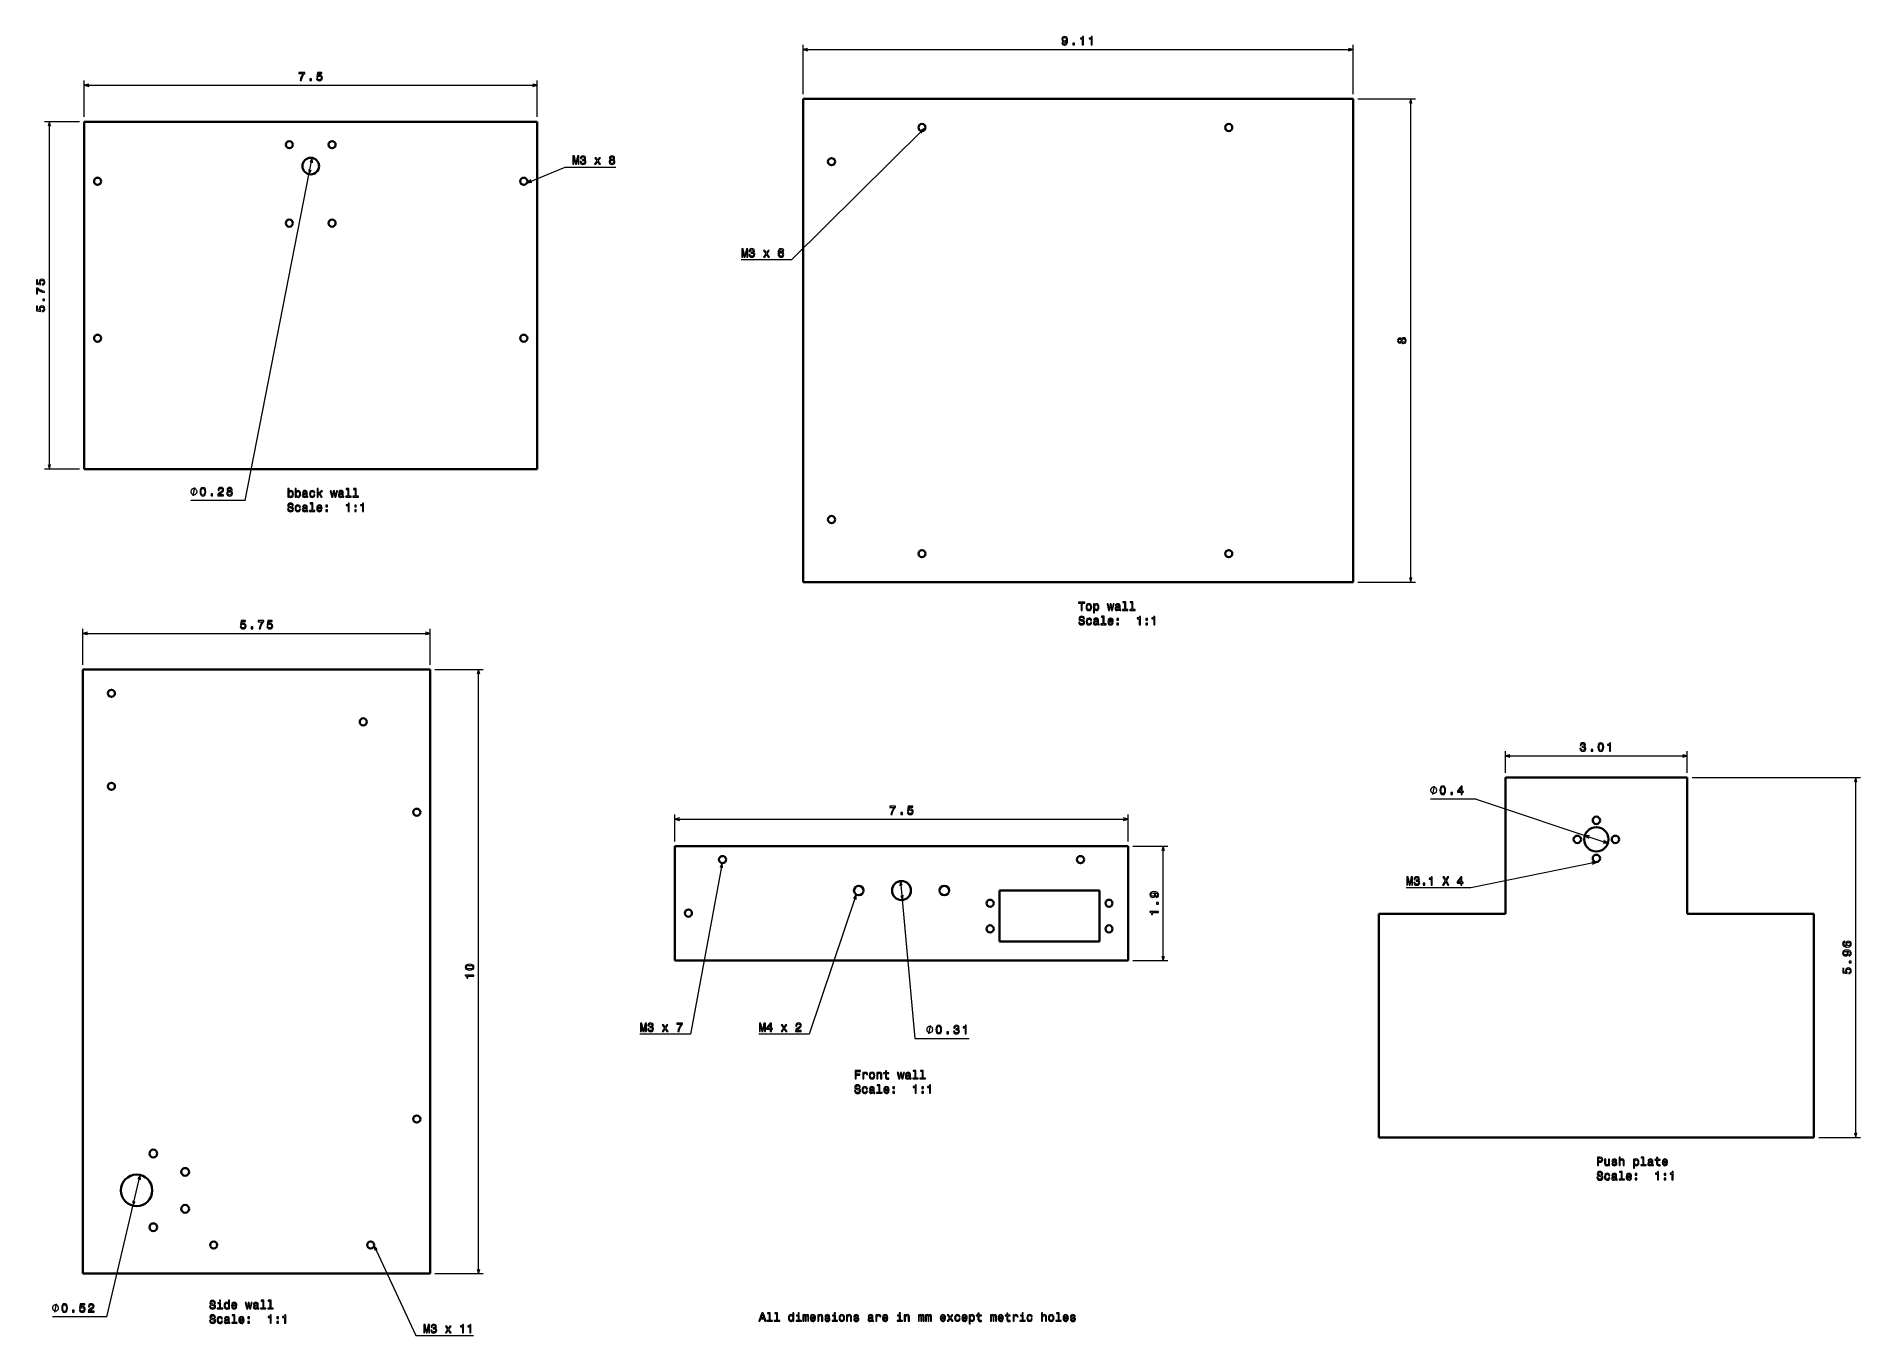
# Model space of a CAD drawing. Extents: x 1.4 to 31.6, y 10.6 to 32.1.
import ezdxf

# ---------------------------------------------------------------- set-up
doc = ezdxf.new("R2010")
doc.units = 0
doc.header["$MEASUREMENT"] = 0

msp = doc.modelspace()

# ---------------------------------------------------------------- linework, layer by layer
at = {"color": 7, "lineweight": 13, "ltscale": 0.03937}
for p, q in [((14.118, 31.147), (14.118, 31.965)), ((14.118, 31.886), (23.224, 31.886)), ((23.224, 31.147), (23.224, 31.965)), ((2.219, 31.295), (9.719, 31.295)), ((23.303, 31.069), (24.255, 31.069)), ((24.177, 23.069), (24.177, 31.069)), ((1.643, 24.942), (1.643, 30.692)), ((4.884, 24.42), (5.995, 30.093)), ((4.884, 24.42), (3.985, 24.42)), ((23.303, 23.069), (24.255, 23.069)), ((2.197, 22.22), (7.947, 22.22)), ((8.026, 21.622), (8.824, 21.622)), ((8.746, 11.622), (8.746, 21.622)), ((25.744, 20.193), (28.755, 20.193)), ((28.834, 19.835), (31.622, 19.835)), ((31.544, 13.877), (31.544, 19.835)), ((25.258, 19.477), (27.441, 18.747)), ((11.998, 19.145), (19.498, 19.145)), ((20.079, 16.803), (20.079, 18.698)), ((15.734, 18.121), (15.968, 15.516)), ((15.968, 15.516), (16.866, 15.516)), ((2.593, 10.906), (3.147, 13.253)), ((8.026, 11.622), (8.824, 11.622)), ((2.593, 10.906), (1.695, 10.906))]:
    msp.add_line(p, q, dxfattribs=at)
at = {"color": 7, "lineweight": 13, "ltscale": 0.01508}
for p, q in [((2.219, 30.771), (2.219, 31.374)), ((9.719, 30.771), (9.719, 31.374))]:
    msp.add_line(p, q, dxfattribs=at)
at = {"color": 7, "lineweight": 35, "ltscale": 0.03937}
for p, q in [((14.118, 23.069), (14.118, 31.069)), ((23.224, 31.069), (14.118, 31.069)), ((23.224, 31.069), (23.224, 23.069)), ((2.219, 30.692), (2.219, 24.942)), ((2.219, 30.692), (9.719, 30.692)), ((9.719, 24.942), (9.719, 30.692)), ((9.719, 24.942), (2.219, 24.942)), ((14.118, 23.069), (23.224, 23.069)), ((2.197, 11.622), (2.197, 21.622)), ((2.197, 21.622), (7.947, 21.622)), ((7.947, 21.622), (7.947, 11.622)), ((25.744, 19.835), (25.744, 17.577)), ((28.755, 19.835), (25.744, 19.835)), ((28.755, 19.835), (28.755, 17.577)), ((11.998, 16.803), (11.998, 18.698)), ((19.498, 18.698), (11.998, 18.698)), ((19.498, 18.698), (19.498, 16.803)), ((17.372, 17.964), (19.026, 17.964)), ((17.372, 17.964), (17.372, 17.118)), ((19.026, 17.118), (19.026, 17.964)), ((23.647, 13.877), (23.647, 17.577)), ((25.744, 17.577), (23.647, 17.577)), ((28.755, 17.577), (30.852, 17.577)), ((30.852, 17.577), (30.852, 13.877)), ((19.026, 17.118), (17.372, 17.118)), ((19.498, 16.803), (11.998, 16.803)), ((23.647, 13.877), (30.852, 13.877)), ((7.947, 11.622), (2.197, 11.622))]:
    msp.add_line(p, q, dxfattribs=at)
at = {"color": 7, "lineweight": 13, "ltscale": 0.014389}
for p, q in [((2.14, 30.692), (1.565, 30.692)), ((2.14, 24.942), (1.565, 24.942))]:
    msp.add_line(p, q, dxfattribs=at)
at = {"color": 7, "lineweight": 13, "ltscale": 0.014941}
for p, q in [((2.197, 21.701), (2.197, 22.299)), ((7.947, 21.701), (7.947, 22.299))]:
    msp.add_line(p, q, dxfattribs=at)
at = {"color": 7, "lineweight": 13, "ltscale": 0.008951}
for p, q in [((25.744, 19.914), (25.744, 20.272)), ((28.755, 19.914), (28.755, 20.272))]:
    msp.add_line(p, q, dxfattribs=at)
at = {"color": 7, "lineweight": 13, "ltscale": 0.018774}
msp.add_line((25.258, 19.477), (24.507, 19.477), dxfattribs=at)
at = {"color": 7, "lineweight": 13, "ltscale": 0.011173}
for p, q in [((11.998, 18.777), (11.998, 19.224)), ((19.498, 18.777), (19.498, 19.224))]:
    msp.add_line(p, q, dxfattribs=at)
at = {"color": 7, "lineweight": 13, "ltscale": 0.014519}
for p, q in [((19.577, 18.698), (20.158, 18.698)), ((19.577, 16.803), (20.158, 16.803))]:
    msp.add_line(p, q, dxfattribs=at)
at = {"color": 7, "lineweight": 13, "ltscale": 0.017294}
msp.add_line((30.931, 13.877), (31.622, 13.877), dxfattribs=at)
at = {"color": 7, "lineweight": 13, "ltscale": 0.03937}
for points in [[(18.403, 31.999), (18.406, 31.983), (18.414, 31.971), (18.428, 31.963), (18.446, 31.961), (18.457, 31.962), (18.468, 31.966), (18.477, 31.972), (18.484, 31.98), (18.49, 31.991), (18.495, 32.005), (18.497, 32.02), (18.498, 32.038), (18.495, 32.066), (18.485, 32.087), (18.47, 32.099), (18.449, 32.103), (18.429, 32.1), (18.414, 32.09), (18.405, 32.076), (18.402, 32.057), (18.405, 32.038), (18.414, 32.024), (18.428, 32.014), (18.446, 32.011), (18.464, 32.015), (18.479, 32.027), (18.475, 32.005), (18.469, 31.989), (18.459, 31.98), (18.446, 31.977), (18.436, 31.978), (18.428, 31.982), (18.423, 31.989), (18.421, 31.999)], [(18.421, 32.057), (18.423, 32.07), (18.428, 32.079), (18.437, 32.085), (18.449, 32.088), (18.46, 32.085), (18.469, 32.079), (18.475, 32.07), (18.477, 32.057), (18.475, 32.045), (18.469, 32.036), (18.46, 32.03), (18.448, 32.028), (18.437, 32.03), (18.428, 32.036), (18.423, 32.045)], [(18.741, 31.965), (18.759, 31.965), (18.759, 32.103), (18.746, 32.103), (18.742, 32.091), (18.735, 32.083), (18.724, 32.078), (18.709, 32.077), (18.709, 32.063), (18.741, 32.063)], [(18.888, 31.965), (18.906, 31.965), (18.906, 32.103), (18.893, 32.103), (18.889, 32.091), (18.882, 32.083), (18.871, 32.078), (18.856, 32.077), (18.856, 32.063), (18.888, 32.063)], [(18.584, 31.965), (18.611, 31.965), (18.611, 31.994), (18.584, 31.994)], [(5.794, 31.374), (5.814, 31.374), (5.821, 31.407), (5.832, 31.437), (5.849, 31.466), (5.87, 31.492), (5.87, 31.509), (5.775, 31.509), (5.775, 31.491), (5.851, 31.491), (5.829, 31.464), (5.812, 31.436), (5.801, 31.406)], [(5.955, 31.374), (5.983, 31.374), (5.983, 31.403), (5.955, 31.403)], [(6.067, 31.41), (6.071, 31.393), (6.081, 31.381), (6.095, 31.373), (6.113, 31.37), (6.133, 31.373), (6.149, 31.383), (6.159, 31.399), (6.163, 31.418), (6.159, 31.437), (6.15, 31.451), (6.135, 31.461), (6.116, 31.464), (6.101, 31.462), (6.089, 31.455), (6.095, 31.492), (6.155, 31.492), (6.155, 31.509), (6.082, 31.509), (6.071, 31.436), (6.087, 31.436), (6.098, 31.445), (6.113, 31.448), (6.126, 31.446), (6.135, 31.44), (6.141, 31.43), (6.144, 31.417), (6.141, 31.405), (6.135, 31.395), (6.125, 31.389), (6.113, 31.387), (6.102, 31.388), (6.094, 31.393), (6.088, 31.4), (6.085, 31.41)], [(10.31, 29.988), (10.325, 29.988), (10.325, 30.113), (10.351, 29.988), (10.368, 29.988), (10.394, 30.113), (10.394, 29.988), (10.409, 29.988), (10.409, 30.126), (10.385, 30.126), (10.359, 30.004), (10.334, 30.126), (10.31, 30.126)], [(10.429, 30.031), (10.429, 30.03), (10.432, 30.011), (10.441, 29.996), (10.456, 29.987), (10.476, 29.984), (10.496, 29.987), (10.512, 29.996), (10.522, 30.01), (10.525, 30.028), (10.524, 30.039), (10.519, 30.049), (10.512, 30.056), (10.503, 30.062), (10.515, 30.072), (10.52, 30.09), (10.517, 30.105), (10.508, 30.117), (10.495, 30.124), (10.476, 30.127), (10.458, 30.123), (10.444, 30.115), (10.435, 30.101), (10.432, 30.082), (10.432, 30.081), (10.45, 30.081), (10.451, 30.094), (10.456, 30.103), (10.465, 30.108), (10.477, 30.11), (10.487, 30.109), (10.494, 30.105), (10.499, 30.098), (10.501, 30.089), (10.499, 30.079), (10.494, 30.072), (10.486, 30.068), (10.475, 30.067), (10.467, 30.067), (10.467, 30.052), (10.477, 30.052), (10.489, 30.05), (10.498, 30.046), (10.504, 30.038), (10.506, 30.028), (10.504, 30.016), (10.498, 30.008), (10.489, 30.002), (10.477, 30.001), (10.464, 30.003), (10.455, 30.008), (10.449, 30.018), (10.447, 30.031)], [(10.69, 29.988), (10.717, 30.029), (10.745, 29.988), (10.766, 29.988), (10.728, 30.043), (10.764, 30.094), (10.744, 30.094), (10.718, 30.056), (10.692, 30.094), (10.671, 30.094), (10.706, 30.043), (10.669, 29.988)], [(10.932, 30.062), (10.922, 30.057), (10.915, 30.049), (10.911, 30.039), (10.91, 30.027), (10.913, 30.01), (10.922, 29.996), (10.937, 29.987), (10.957, 29.984), (10.977, 29.987), (10.992, 29.996), (11.001, 30.01), (11.004, 30.027), (11.003, 30.039), (10.999, 30.049), (10.992, 30.057), (10.982, 30.062), (10.99, 30.067), (10.995, 30.073), (10.999, 30.081), (11, 30.091), (10.997, 30.105), (10.988, 30.117), (10.975, 30.124), (10.957, 30.127), (10.939, 30.124), (10.926, 30.117), (10.917, 30.105), (10.914, 30.091), (10.915, 30.081), (10.919, 30.073)], [(10.929, 30.028), (10.93, 30.038), (10.936, 30.046), (10.945, 30.051), (10.957, 30.053), (10.969, 30.051), (10.978, 30.046), (10.983, 30.038), (10.985, 30.028), (10.983, 30.016), (10.978, 30.008), (10.969, 30.002), (10.957, 30.001), (10.945, 30.002), (10.936, 30.008), (10.93, 30.016)], [(10.933, 30.09), (10.935, 30.098), (10.939, 30.105), (10.947, 30.109), (10.957, 30.111), (10.967, 30.109), (10.974, 30.105), (10.979, 30.098), (10.981, 30.09), (10.979, 30.081), (10.974, 30.074), (10.967, 30.069), (10.957, 30.068), (10.947, 30.069), (10.939, 30.074), (10.935, 30.081)], [(13.105, 28.452), (13.12, 28.452), (13.12, 28.577), (13.146, 28.452), (13.163, 28.452), (13.188, 28.577), (13.188, 28.452), (13.204, 28.452), (13.204, 28.59), (13.18, 28.59), (13.154, 28.469), (13.129, 28.59), (13.105, 28.59)], [(13.224, 28.496), (13.224, 28.494), (13.227, 28.475), (13.236, 28.461), (13.251, 28.452), (13.27, 28.448), (13.291, 28.452), (13.306, 28.46), (13.316, 28.474), (13.32, 28.492), (13.318, 28.504), (13.314, 28.513), (13.307, 28.521), (13.297, 28.526), (13.31, 28.537), (13.315, 28.554), (13.312, 28.569), (13.303, 28.581), (13.289, 28.588), (13.27, 28.591), (13.252, 28.588), (13.239, 28.579), (13.23, 28.565), (13.227, 28.547), (13.227, 28.545), (13.244, 28.545), (13.246, 28.558), (13.251, 28.567), (13.26, 28.573), (13.271, 28.575), (13.282, 28.573), (13.289, 28.569), (13.294, 28.562), (13.296, 28.553), (13.294, 28.543), (13.289, 28.537), (13.281, 28.533), (13.269, 28.532), (13.262, 28.532), (13.262, 28.516), (13.271, 28.517), (13.284, 28.515), (13.293, 28.51), (13.299, 28.502), (13.301, 28.492), (13.298, 28.481), (13.293, 28.472), (13.284, 28.467), (13.271, 28.465), (13.259, 28.467), (13.25, 28.473), (13.244, 28.482), (13.242, 28.496)], [(13.484, 28.452), (13.512, 28.494), (13.54, 28.452), (13.561, 28.452), (13.523, 28.507), (13.559, 28.559), (13.539, 28.559), (13.513, 28.52), (13.487, 28.559), (13.466, 28.559), (13.501, 28.507), (13.464, 28.452)], [(13.799, 28.553), (13.796, 28.569), (13.787, 28.581), (13.773, 28.588), (13.756, 28.591), (13.744, 28.59), (13.734, 28.586), (13.725, 28.58), (13.718, 28.571), (13.712, 28.56), (13.707, 28.547), (13.705, 28.531), (13.704, 28.513), (13.707, 28.485), (13.717, 28.465), (13.732, 28.452), (13.754, 28.448), (13.773, 28.452), (13.788, 28.461), (13.797, 28.476), (13.801, 28.495), (13.797, 28.513), (13.788, 28.528), (13.774, 28.537), (13.757, 28.54), (13.738, 28.536), (13.724, 28.525), (13.727, 28.547), (13.733, 28.562), (13.743, 28.572), (13.756, 28.575), (13.766, 28.573), (13.774, 28.569), (13.779, 28.562), (13.781, 28.553)], [(13.781, 28.494), (13.779, 28.482), (13.774, 28.472), (13.765, 28.466), (13.754, 28.464), (13.742, 28.466), (13.733, 28.472), (13.727, 28.482), (13.725, 28.494), (13.727, 28.506), (13.733, 28.516), (13.742, 28.522), (13.754, 28.524), (13.765, 28.522), (13.774, 28.516), (13.779, 28.507)], [(1.529, 27.988), (1.545, 27.993), (1.558, 28.002), (1.566, 28.017), (1.569, 28.035), (1.565, 28.055), (1.555, 28.071), (1.54, 28.081), (1.52, 28.084), (1.501, 28.081), (1.487, 28.071), (1.478, 28.057), (1.474, 28.037), (1.477, 28.022), (1.483, 28.011), (1.446, 28.016), (1.446, 28.077), (1.43, 28.077), (1.43, 28.003), (1.503, 27.992), (1.503, 28.008), (1.494, 28.02), (1.49, 28.034), (1.492, 28.047), (1.499, 28.057), (1.508, 28.063), (1.521, 28.065), (1.533, 28.063), (1.543, 28.057), (1.549, 28.047), (1.551, 28.034), (1.55, 28.024), (1.546, 28.016), (1.538, 28.01), (1.529, 28.007)], [(1.565, 27.863), (1.565, 27.883), (1.532, 27.889), (1.501, 27.901), (1.473, 27.917), (1.446, 27.938), (1.43, 27.938), (1.43, 27.844), (1.448, 27.844), (1.448, 27.919), (1.475, 27.898), (1.503, 27.881), (1.532, 27.87)], [(1.529, 27.547), (1.545, 27.551), (1.558, 27.561), (1.566, 27.575), (1.569, 27.594), (1.565, 27.614), (1.555, 27.629), (1.54, 27.639), (1.52, 27.643), (1.501, 27.64), (1.487, 27.63), (1.478, 27.615), (1.474, 27.596), (1.477, 27.581), (1.483, 27.57), (1.446, 27.575), (1.446, 27.636), (1.43, 27.636), (1.43, 27.562), (1.503, 27.551), (1.503, 27.567), (1.494, 27.578), (1.49, 27.593), (1.492, 27.606), (1.499, 27.615), (1.508, 27.622), (1.521, 27.624), (1.533, 27.622), (1.543, 27.615), (1.549, 27.606), (1.551, 27.593), (1.55, 27.583), (1.546, 27.574), (1.538, 27.568), (1.529, 27.565)], [(1.565, 27.73), (1.565, 27.757), (1.535, 27.757), (1.535, 27.73)], [(24.024, 27.044), (24.029, 27.034), (24.037, 27.027), (24.047, 27.023), (24.058, 27.021), (24.076, 27.024), (24.09, 27.034), (24.098, 27.048), (24.102, 27.069), (24.098, 27.089), (24.09, 27.104), (24.076, 27.113), (24.058, 27.116), (24.047, 27.115), (24.037, 27.11), (24.029, 27.103), (24.024, 27.093), (24.019, 27.101), (24.012, 27.107), (24.004, 27.11), (23.995, 27.111), (23.98, 27.108), (23.969, 27.1), (23.962, 27.086), (23.959, 27.069), (23.962, 27.051), (23.969, 27.037), (23.98, 27.029), (23.995, 27.026), (24.004, 27.027), (24.012, 27.03)], [(23.996, 27.045), (23.987, 27.046), (23.981, 27.051), (23.977, 27.059), (23.975, 27.069), (23.977, 27.079), (23.981, 27.086), (23.987, 27.091), (23.996, 27.093), (24.005, 27.091), (24.012, 27.086), (24.017, 27.079), (24.018, 27.069), (24.016, 27.059), (24.012, 27.051), (24.005, 27.046)], [(24.058, 27.04), (24.047, 27.042), (24.039, 27.048), (24.034, 27.057), (24.033, 27.069), (24.034, 27.08), (24.039, 27.089), (24.047, 27.095), (24.058, 27.097), (24.069, 27.095), (24.078, 27.089), (24.083, 27.08), (24.085, 27.069), (24.083, 27.057), (24.078, 27.048), (24.069, 27.042)], [(4.087, 24.568), (4.087, 24.572), (4.084, 24.582), (4.082, 24.589), (4.08, 24.593), (4.075, 24.6), (4.068, 24.607), (4.061, 24.611), (4.057, 24.614), (4.05, 24.616), (4.041, 24.618), (4.036, 24.618), (4.031, 24.618), (4.022, 24.616), (4.015, 24.614), (4.011, 24.611), (4.004, 24.607), (3.997, 24.6), (3.992, 24.593), (3.99, 24.589), (3.988, 24.582), (3.985, 24.572), (3.985, 24.568), (3.985, 24.563), (3.988, 24.554), (3.99, 24.547), (3.992, 24.543), (3.997, 24.536), (4.004, 24.529), (4.011, 24.524), (4.015, 24.522), (4.022, 24.52), (4.031, 24.517), (4.036, 24.517), (4.041, 24.517), (4.05, 24.52), (4.057, 24.522), (4.061, 24.524), (4.068, 24.529), (4.075, 24.536), (4.08, 24.543), (4.082, 24.547), (4.084, 24.554), (4.087, 24.563)], [(4.138, 24.566), (4.141, 24.535), (4.15, 24.513), (4.165, 24.499), (4.186, 24.495), (4.206, 24.499), (4.221, 24.513), (4.23, 24.535), (4.233, 24.566), (4.23, 24.597), (4.226, 24.61), (4.221, 24.62), (4.206, 24.633), (4.186, 24.638), (4.165, 24.633), (4.15, 24.619), (4.141, 24.597)], [(4.157, 24.566), (4.158, 24.59), (4.163, 24.608), (4.172, 24.618), (4.186, 24.621), (4.199, 24.618), (4.208, 24.608), (4.213, 24.59), (4.214, 24.566), (4.213, 24.542), (4.208, 24.525), (4.199, 24.515), (4.186, 24.511), (4.172, 24.515), (4.163, 24.525), (4.158, 24.542)], [(4.319, 24.499), (4.346, 24.499), (4.346, 24.529), (4.319, 24.529)], [(4.431, 24.499), (4.526, 24.499), (4.526, 24.516), (4.451, 24.516), (4.455, 24.525), (4.463, 24.533), (4.485, 24.547), (4.496, 24.553), (4.509, 24.562), (4.519, 24.572), (4.524, 24.583), (4.526, 24.597), (4.523, 24.613), (4.513, 24.626), (4.499, 24.635), (4.481, 24.638), (4.462, 24.634), (4.447, 24.625), (4.438, 24.61), (4.435, 24.59), (4.435, 24.588), (4.453, 24.588), (4.453, 24.589), (4.454, 24.603), (4.46, 24.613), (4.468, 24.619), (4.48, 24.621), (4.491, 24.619), (4.5, 24.614), (4.505, 24.607), (4.507, 24.597), (4.506, 24.588), (4.502, 24.58), (4.496, 24.573), (4.487, 24.567), (4.475, 24.561), (4.456, 24.549), (4.442, 24.535), (4.434, 24.52), (4.431, 24.5)], [(4.602, 24.573), (4.592, 24.568), (4.585, 24.56), (4.581, 24.55), (4.579, 24.538), (4.583, 24.521), (4.592, 24.507), (4.607, 24.498), (4.627, 24.495), (4.647, 24.498), (4.662, 24.507), (4.671, 24.521), (4.674, 24.538), (4.673, 24.55), (4.669, 24.56), (4.661, 24.568), (4.652, 24.573), (4.659, 24.578), (4.665, 24.585), (4.668, 24.592), (4.67, 24.602), (4.666, 24.616), (4.658, 24.628), (4.645, 24.635), (4.627, 24.638), (4.609, 24.635), (4.596, 24.628), (4.587, 24.616), (4.584, 24.602), (4.585, 24.592), (4.588, 24.585)], [(4.599, 24.539), (4.6, 24.549), (4.606, 24.557), (4.615, 24.562), (4.627, 24.564), (4.639, 24.562), (4.648, 24.557), (4.653, 24.549), (4.655, 24.539), (4.653, 24.528), (4.648, 24.519), (4.639, 24.513), (4.627, 24.512), (4.615, 24.513), (4.606, 24.519), (4.6, 24.528)], [(4.603, 24.601), (4.604, 24.609), (4.609, 24.616), (4.617, 24.62), (4.627, 24.622), (4.637, 24.62), (4.644, 24.616), (4.649, 24.609), (4.651, 24.601), (4.649, 24.592), (4.644, 24.585), (4.637, 24.58), (4.627, 24.579), (4.617, 24.58), (4.609, 24.585), (4.604, 24.592)], [(5.61, 24.493), (5.623, 24.477), (5.641, 24.472), (5.658, 24.476), (5.671, 24.487), (5.679, 24.505), (5.682, 24.529), (5.679, 24.553), (5.671, 24.571), (5.658, 24.582), (5.641, 24.586), (5.623, 24.581), (5.616, 24.575), (5.61, 24.566), (5.61, 24.619), (5.593, 24.619), (5.593, 24.476), (5.61, 24.476)], [(5.665, 24.529), (5.663, 24.512), (5.657, 24.498), (5.649, 24.491), (5.638, 24.488), (5.626, 24.491), (5.618, 24.498), (5.612, 24.511), (5.611, 24.529), (5.612, 24.547), (5.618, 24.56), (5.626, 24.568), (5.638, 24.571), (5.649, 24.568), (5.657, 24.56), (5.663, 24.547)], [(5.73, 24.493), (5.743, 24.477), (5.76, 24.472), (5.777, 24.476), (5.79, 24.487), (5.799, 24.505), (5.802, 24.529), (5.799, 24.553), (5.79, 24.571), (5.777, 24.582), (5.76, 24.586), (5.743, 24.581), (5.736, 24.575), (5.73, 24.566), (5.73, 24.619), (5.712, 24.619), (5.712, 24.476), (5.73, 24.476)], [(5.784, 24.529), (5.782, 24.512), (5.777, 24.498), (5.768, 24.491), (5.757, 24.488), (5.746, 24.491), (5.737, 24.498), (5.732, 24.511), (5.73, 24.529), (5.732, 24.547), (5.737, 24.56), (5.746, 24.568), (5.757, 24.571), (5.768, 24.568), (5.777, 24.56), (5.782, 24.547)], [(5.896, 24.49), (5.896, 24.489), (5.897, 24.483), (5.9, 24.478), (5.913, 24.474), (5.922, 24.476), (5.922, 24.489), (5.918, 24.489), (5.913, 24.491), (5.912, 24.499), (5.912, 24.554), (5.909, 24.568), (5.902, 24.578), (5.89, 24.584), (5.873, 24.586), (5.857, 24.584), (5.844, 24.577), (5.837, 24.567), (5.834, 24.553), (5.834, 24.552), (5.85, 24.552), (5.851, 24.56), (5.855, 24.566), (5.863, 24.57), (5.873, 24.571), (5.882, 24.57), (5.889, 24.567), (5.893, 24.562), (5.895, 24.555), (5.894, 24.546), (5.891, 24.542), (5.883, 24.54), (5.868, 24.539), (5.851, 24.535), (5.839, 24.529), (5.832, 24.519), (5.83, 24.504), (5.832, 24.491), (5.838, 24.481), (5.848, 24.475), (5.861, 24.473), (5.88, 24.477)], [(5.894, 24.513), (5.892, 24.503), (5.886, 24.495), (5.876, 24.49), (5.864, 24.488), (5.857, 24.489), (5.851, 24.492), (5.848, 24.498), (5.847, 24.506), (5.848, 24.513), (5.851, 24.518), (5.864, 24.523), (5.88, 24.525), (5.894, 24.53)], [(6.02, 24.547), (6.038, 24.547), (6.034, 24.563), (6.026, 24.576), (6.012, 24.583), (5.995, 24.586), (5.976, 24.582), (5.961, 24.571), (5.952, 24.553), (5.949, 24.529), (5.952, 24.505), (5.961, 24.487), (5.975, 24.476), (5.994, 24.472), (6.011, 24.475), (6.025, 24.484), (6.034, 24.497), (6.038, 24.514), (6.021, 24.514), (6.018, 24.503), (6.013, 24.495), (6.005, 24.49), (5.995, 24.488), (5.983, 24.491), (5.974, 24.498), (5.969, 24.511), (5.967, 24.53), (5.969, 24.548), (5.974, 24.56), (5.983, 24.568), (5.995, 24.571), (6.005, 24.569), (6.013, 24.565), (6.018, 24.557)], [(6.074, 24.476), (6.092, 24.476), (6.092, 24.514), (6.11, 24.531), (6.141, 24.476), (6.161, 24.476), (6.122, 24.543), (6.162, 24.583), (6.14, 24.583), (6.092, 24.535), (6.092, 24.619), (6.074, 24.619)], [(6.336, 24.476), (6.352, 24.567), (6.368, 24.476), (6.385, 24.476), (6.411, 24.583), (6.394, 24.583), (6.376, 24.492), (6.361, 24.583), (6.343, 24.583), (6.328, 24.492), (6.31, 24.583), (6.293, 24.583), (6.32, 24.476)], [(6.494, 24.49), (6.494, 24.489), (6.495, 24.483), (6.498, 24.478), (6.51, 24.474), (6.52, 24.476), (6.52, 24.489), (6.516, 24.489), (6.51, 24.491), (6.509, 24.499), (6.509, 24.554), (6.507, 24.568), (6.5, 24.578), (6.488, 24.584), (6.471, 24.586), (6.454, 24.584), (6.442, 24.577), (6.434, 24.567), (6.432, 24.553), (6.432, 24.552), (6.447, 24.552), (6.449, 24.56), (6.453, 24.566), (6.46, 24.57), (6.47, 24.571), (6.48, 24.57), (6.487, 24.567), (6.491, 24.562), (6.493, 24.555), (6.492, 24.546), (6.489, 24.542), (6.481, 24.54), (6.466, 24.539), (6.449, 24.535), (6.437, 24.529), (6.429, 24.519), (6.427, 24.504), (6.429, 24.491), (6.435, 24.481), (6.445, 24.475), (6.459, 24.473), (6.477, 24.477)], [(6.492, 24.513), (6.49, 24.503), (6.483, 24.495), (6.474, 24.49), (6.462, 24.488), (6.454, 24.489), (6.449, 24.492), (6.446, 24.498), (6.445, 24.506), (6.445, 24.513), (6.449, 24.518), (6.461, 24.523), (6.477, 24.525), (6.492, 24.53)], [(6.585, 24.604), (6.585, 24.491), (6.549, 24.491), (6.549, 24.476), (6.638, 24.476), (6.638, 24.491), (6.602, 24.491), (6.602, 24.619), (6.557, 24.619), (6.557, 24.604)], [(6.704, 24.604), (6.704, 24.491), (6.668, 24.491), (6.668, 24.476), (6.758, 24.476), (6.758, 24.491), (6.722, 24.491), (6.722, 24.619), (6.677, 24.619), (6.677, 24.604)], [(5.604, 24.283), (5.586, 24.283), (5.59, 24.262), (5.599, 24.247), (5.615, 24.238), (5.635, 24.234), (5.656, 24.237), (5.671, 24.246), (5.681, 24.26), (5.684, 24.278), (5.681, 24.294), (5.673, 24.305), (5.66, 24.312), (5.642, 24.317), (5.626, 24.321), (5.616, 24.325), (5.61, 24.331), (5.608, 24.341), (5.61, 24.35), (5.615, 24.357), (5.623, 24.361), (5.634, 24.363), (5.645, 24.361), (5.654, 24.356), (5.66, 24.347), (5.663, 24.335), (5.681, 24.335), (5.681, 24.335), (5.677, 24.354), (5.668, 24.368), (5.653, 24.376), (5.634, 24.379), (5.616, 24.376), (5.602, 24.368), (5.593, 24.355), (5.59, 24.338), (5.592, 24.324), (5.6, 24.313), (5.612, 24.307), (5.628, 24.302), (5.644, 24.297), (5.656, 24.293), (5.664, 24.286), (5.666, 24.276), (5.664, 24.265), (5.658, 24.257), (5.648, 24.252), (5.636, 24.251), (5.623, 24.253), (5.612, 24.259), (5.606, 24.27)], [(5.781, 24.309), (5.799, 24.309), (5.795, 24.325), (5.786, 24.338), (5.773, 24.345), (5.756, 24.348), (5.737, 24.344), (5.722, 24.333), (5.713, 24.315), (5.71, 24.291), (5.713, 24.267), (5.722, 24.249), (5.736, 24.238), (5.755, 24.234), (5.772, 24.237), (5.786, 24.246), (5.795, 24.259), (5.799, 24.276), (5.782, 24.276), (5.779, 24.265), (5.774, 24.257), (5.766, 24.251), (5.756, 24.25), (5.744, 24.252), (5.735, 24.26), (5.73, 24.273), (5.728, 24.292), (5.73, 24.309), (5.735, 24.322), (5.744, 24.33), (5.756, 24.333), (5.766, 24.331), (5.774, 24.327), (5.779, 24.319)], [(5.896, 24.252), (5.896, 24.251), (5.897, 24.245), (5.9, 24.24), (5.913, 24.236), (5.922, 24.238), (5.922, 24.251), (5.918, 24.25), (5.913, 24.253), (5.912, 24.261), (5.912, 24.316), (5.909, 24.33), (5.902, 24.34), (5.89, 24.346), (5.873, 24.348), (5.857, 24.346), (5.844, 24.339), (5.837, 24.329), (5.834, 24.315), (5.834, 24.314), (5.85, 24.314), (5.851, 24.322), (5.855, 24.328), (5.863, 24.331), (5.873, 24.333), (5.882, 24.332), (5.889, 24.329), (5.893, 24.324), (5.895, 24.317), (5.894, 24.308), (5.891, 24.304), (5.883, 24.302), (5.868, 24.301), (5.851, 24.297), (5.839, 24.291), (5.832, 24.281), (5.83, 24.266), (5.832, 24.253), (5.838, 24.243), (5.848, 24.237), (5.861, 24.235), (5.88, 24.239)], [(5.894, 24.275), (5.892, 24.265), (5.886, 24.257), (5.876, 24.252), (5.864, 24.25), (5.857, 24.251), (5.851, 24.254), (5.848, 24.26), (5.847, 24.268), (5.848, 24.275), (5.851, 24.279), (5.864, 24.285), (5.88, 24.287), (5.894, 24.292)], [(5.987, 24.366), (5.987, 24.253), (5.951, 24.253), (5.951, 24.238), (6.04, 24.238), (6.04, 24.253), (6.005, 24.253), (6.005, 24.381), (5.96, 24.381), (5.96, 24.366)], [(6.087, 24.286), (6.157, 24.286), (6.157, 24.294), (6.154, 24.317), (6.145, 24.334), (6.132, 24.345), (6.113, 24.348), (6.095, 24.344), (6.081, 24.333), (6.072, 24.315), (6.069, 24.291), (6.072, 24.267), (6.081, 24.249), (6.095, 24.238), (6.112, 24.234), (6.128, 24.237), (6.141, 24.244), (6.15, 24.254), (6.155, 24.269), (6.138, 24.269), (6.135, 24.261), (6.129, 24.255), (6.115, 24.25), (6.103, 24.252), (6.095, 24.259), (6.089, 24.27), (6.087, 24.286)], [(6.087, 24.301), (6.089, 24.315), (6.095, 24.325), (6.103, 24.331), (6.114, 24.333), (6.124, 24.331), (6.132, 24.325), (6.137, 24.315), (6.139, 24.301)], [(6.219, 24.315), (6.246, 24.315), (6.246, 24.345), (6.219, 24.345)], [(6.219, 24.238), (6.246, 24.238), (6.246, 24.268), (6.219, 24.268)], [(6.588, 24.238), (6.606, 24.238), (6.606, 24.377), (6.592, 24.377), (6.589, 24.365), (6.581, 24.357), (6.571, 24.352), (6.555, 24.35), (6.555, 24.336), (6.588, 24.336)], [(6.697, 24.315), (6.724, 24.315), (6.724, 24.345), (6.697, 24.345)], [(6.697, 24.238), (6.724, 24.238), (6.724, 24.268), (6.697, 24.268)], [(6.827, 24.238), (6.845, 24.238), (6.845, 24.377), (6.831, 24.377), (6.828, 24.365), (6.821, 24.357), (6.81, 24.352), (6.795, 24.35), (6.795, 24.336), (6.827, 24.336)], [(18.722, 22.602), (18.74, 22.602), (18.74, 22.723), (18.782, 22.723), (18.782, 22.74), (18.68, 22.74), (18.68, 22.723), (18.722, 22.723)], [(18.804, 22.655), (18.807, 22.631), (18.816, 22.613), (18.831, 22.602), (18.85, 22.598), (18.87, 22.602), (18.884, 22.613), (18.893, 22.631), (18.897, 22.655), (18.893, 22.679), (18.884, 22.697), (18.87, 22.708), (18.85, 22.712), (18.831, 22.708), (18.816, 22.697), (18.807, 22.679)], [(18.822, 22.655), (18.824, 22.673), (18.829, 22.686), (18.838, 22.694), (18.85, 22.697), (18.862, 22.694), (18.871, 22.686), (18.877, 22.673), (18.879, 22.655), (18.877, 22.637), (18.871, 22.624), (18.862, 22.616), (18.85, 22.614), (18.838, 22.616), (18.829, 22.624), (18.824, 22.637)], [(18.945, 22.692), (18.945, 22.708), (18.928, 22.708), (18.928, 22.561), (18.945, 22.561), (18.945, 22.618), (18.952, 22.609), (18.958, 22.603), (18.976, 22.598), (18.993, 22.602), (19.006, 22.613), (19.014, 22.631), (19.017, 22.655), (19.014, 22.679), (19.006, 22.697), (18.993, 22.708), (18.976, 22.712), (18.966, 22.711), (18.958, 22.707), (18.951, 22.701)], [(18.973, 22.614), (18.961, 22.616), (18.953, 22.624), (18.947, 22.637), (18.946, 22.655), (18.947, 22.673), (18.953, 22.686), (18.961, 22.694), (18.973, 22.697), (18.984, 22.694), (18.992, 22.686), (18.998, 22.673), (19, 22.655), (18.998, 22.637), (18.992, 22.624), (18.984, 22.616)], [(19.193, 22.602), (19.209, 22.692), (19.225, 22.602), (19.242, 22.602), (19.268, 22.708), (19.251, 22.708), (19.233, 22.618), (19.218, 22.708), (19.2, 22.708), (19.185, 22.618), (19.167, 22.708), (19.15, 22.708), (19.176, 22.602)], [(19.351, 22.616), (19.351, 22.615), (19.352, 22.608), (19.355, 22.604), (19.367, 22.6), (19.377, 22.601), (19.377, 22.615), (19.373, 22.614), (19.367, 22.617), (19.366, 22.625), (19.366, 22.68), (19.364, 22.694), (19.357, 22.704), (19.345, 22.71), (19.328, 22.712), (19.311, 22.71), (19.299, 22.703), (19.291, 22.693), (19.288, 22.679), (19.288, 22.678), (19.304, 22.678), (19.306, 22.686), (19.31, 22.692), (19.317, 22.695), (19.327, 22.697), (19.337, 22.696), (19.344, 22.693), (19.348, 22.688), (19.349, 22.68), (19.349, 22.672), (19.345, 22.668), (19.337, 22.666), (19.323, 22.664), (19.306, 22.661), (19.293, 22.654), (19.286, 22.645), (19.284, 22.63), (19.286, 22.617), (19.292, 22.607), (19.302, 22.601), (19.316, 22.599), (19.334, 22.603)], [(19.349, 22.639), (19.346, 22.629), (19.34, 22.621), (19.331, 22.616), (19.319, 22.614), (19.311, 22.615), (19.306, 22.618), (19.303, 22.624), (19.302, 22.631), (19.302, 22.638), (19.306, 22.643), (19.318, 22.649), (19.334, 22.651), (19.349, 22.656)], [(19.442, 22.73), (19.442, 22.617), (19.406, 22.617), (19.406, 22.602), (19.495, 22.602), (19.495, 22.617), (19.459, 22.617), (19.459, 22.744), (19.414, 22.744), (19.414, 22.73)], [(19.561, 22.73), (19.561, 22.617), (19.525, 22.617), (19.525, 22.602), (19.614, 22.602), (19.614, 22.617), (19.579, 22.617), (19.579, 22.744), (19.534, 22.744), (19.534, 22.73)], [(4.803, 22.335), (4.807, 22.318), (4.817, 22.306), (4.831, 22.298), (4.849, 22.295), (4.869, 22.298), (4.885, 22.308), (4.895, 22.323), (4.899, 22.343), (4.895, 22.362), (4.886, 22.376), (4.871, 22.386), (4.852, 22.389), (4.837, 22.387), (4.825, 22.38), (4.831, 22.417), (4.891, 22.417), (4.891, 22.433), (4.818, 22.433), (4.807, 22.36), (4.822, 22.36), (4.834, 22.37), (4.849, 22.373), (4.861, 22.371), (4.871, 22.365), (4.877, 22.355), (4.879, 22.342), (4.877, 22.33), (4.871, 22.32), (4.861, 22.314), (4.849, 22.312), (4.838, 22.313), (4.83, 22.318), (4.824, 22.325), (4.821, 22.335)], [(5.118, 22.299), (5.138, 22.299), (5.145, 22.331), (5.157, 22.362), (5.173, 22.39), (5.194, 22.417), (5.194, 22.433), (5.1, 22.433), (5.1, 22.415), (5.175, 22.415), (5.153, 22.389), (5.137, 22.361), (5.125, 22.331)], [(5.244, 22.335), (5.248, 22.318), (5.258, 22.306), (5.272, 22.298), (5.291, 22.295), (5.311, 22.298), (5.326, 22.308), (5.336, 22.323), (5.34, 22.343), (5.337, 22.362), (5.327, 22.376), (5.312, 22.386), (5.293, 22.389), (5.278, 22.387), (5.267, 22.38), (5.272, 22.417), (5.332, 22.417), (5.332, 22.433), (5.259, 22.433), (5.248, 22.36), (5.264, 22.36), (5.275, 22.37), (5.29, 22.373), (5.303, 22.371), (5.312, 22.365), (5.319, 22.355), (5.321, 22.342), (5.319, 22.33), (5.312, 22.32), (5.302, 22.314), (5.29, 22.312), (5.279, 22.313), (5.271, 22.318), (5.265, 22.325), (5.262, 22.335)], [(18.7, 22.409), (18.681, 22.409), (18.685, 22.388), (18.695, 22.373), (18.711, 22.363), (18.731, 22.36), (18.752, 22.363), (18.767, 22.372), (18.777, 22.386), (18.78, 22.404), (18.777, 22.42), (18.769, 22.431), (18.756, 22.437), (18.737, 22.443), (18.722, 22.446), (18.712, 22.451), (18.706, 22.457), (18.704, 22.467), (18.706, 22.476), (18.711, 22.483), (18.719, 22.487), (18.73, 22.489), (18.741, 22.487), (18.75, 22.482), (18.756, 22.473), (18.759, 22.461), (18.777, 22.461), (18.777, 22.461), (18.773, 22.48), (18.764, 22.493), (18.749, 22.502), (18.73, 22.505), (18.712, 22.502), (18.698, 22.494), (18.689, 22.481), (18.686, 22.464), (18.688, 22.449), (18.696, 22.439), (18.708, 22.433), (18.724, 22.427), (18.74, 22.423), (18.752, 22.418), (18.76, 22.412), (18.762, 22.402), (18.76, 22.391), (18.754, 22.383), (18.744, 22.378), (18.732, 22.377), (18.719, 22.379), (18.708, 22.385), (18.702, 22.396)], [(18.877, 22.435), (18.895, 22.435), (18.891, 22.451), (18.882, 22.463), (18.869, 22.471), (18.852, 22.474), (18.833, 22.47), (18.818, 22.459), (18.809, 22.441), (18.806, 22.417), (18.809, 22.393), (18.818, 22.375), (18.832, 22.364), (18.851, 22.36), (18.868, 22.363), (18.882, 22.371), (18.891, 22.384), (18.895, 22.402), (18.878, 22.402), (18.875, 22.391), (18.87, 22.382), (18.862, 22.377), (18.852, 22.376), (18.84, 22.378), (18.831, 22.386), (18.826, 22.399), (18.824, 22.417), (18.826, 22.435), (18.831, 22.448), (18.84, 22.456), (18.852, 22.459), (18.862, 22.457), (18.87, 22.453), (18.875, 22.445)], [(18.992, 22.378), (18.992, 22.377), (18.993, 22.37), (18.996, 22.366), (19.009, 22.362), (19.018, 22.363), (19.018, 22.377), (19.014, 22.376), (19.009, 22.379), (19.008, 22.387), (19.008, 22.442), (19.005, 22.456), (18.998, 22.466), (18.986, 22.472), (18.969, 22.474), (18.952, 22.472), (18.94, 22.465), (18.932, 22.455), (18.93, 22.441), (18.93, 22.439), (18.946, 22.439), (18.947, 22.448), (18.951, 22.454), (18.958, 22.457), (18.969, 22.459), (18.978, 22.458), (18.985, 22.455), (18.989, 22.45), (18.991, 22.442), (18.99, 22.434), (18.987, 22.43), (18.979, 22.428), (18.964, 22.426), (18.947, 22.423), (18.935, 22.416), (18.928, 22.406), (18.925, 22.392), (18.927, 22.379), (18.934, 22.369), (18.944, 22.363), (18.957, 22.361), (18.976, 22.365)], [(18.99, 22.401), (18.988, 22.391), (18.981, 22.383), (18.972, 22.378), (18.96, 22.376), (18.953, 22.377), (18.947, 22.38), (18.944, 22.386), (18.943, 22.393), (18.944, 22.4), (18.947, 22.405), (18.96, 22.411), (18.976, 22.413), (18.99, 22.418)], [(19.083, 22.492), (19.083, 22.378), (19.047, 22.378), (19.047, 22.364), (19.136, 22.364), (19.136, 22.378), (19.101, 22.378), (19.101, 22.506), (19.056, 22.506), (19.056, 22.492)], [(19.183, 22.412), (19.253, 22.412), (19.253, 22.42), (19.25, 22.443), (19.241, 22.46), (19.227, 22.47), (19.209, 22.474), (19.191, 22.47), (19.177, 22.459), (19.168, 22.441), (19.165, 22.417), (19.168, 22.393), (19.177, 22.375), (19.191, 22.364), (19.208, 22.36), (19.224, 22.363), (19.237, 22.369), (19.246, 22.38), (19.251, 22.394), (19.234, 22.394), (19.23, 22.386), (19.225, 22.38), (19.211, 22.376), (19.199, 22.378), (19.191, 22.385), (19.185, 22.396), (19.183, 22.411)], [(19.183, 22.427), (19.185, 22.44), (19.191, 22.451), (19.199, 22.457), (19.21, 22.459), (19.22, 22.457), (19.228, 22.451), (19.233, 22.44), (19.235, 22.427)], [(19.315, 22.441), (19.342, 22.441), (19.342, 22.47), (19.315, 22.47)], [(19.315, 22.364), (19.342, 22.364), (19.342, 22.393), (19.315, 22.393)], [(19.684, 22.364), (19.702, 22.364), (19.702, 22.503), (19.688, 22.503), (19.685, 22.49), (19.677, 22.482), (19.666, 22.478), (19.651, 22.476), (19.651, 22.462), (19.684, 22.462)], [(19.793, 22.441), (19.82, 22.441), (19.82, 22.47), (19.793, 22.47)], [(19.793, 22.364), (19.82, 22.364), (19.82, 22.393), (19.793, 22.393)], [(19.923, 22.364), (19.941, 22.364), (19.941, 22.503), (19.927, 22.503), (19.924, 22.49), (19.916, 22.482), (19.906, 22.478), (19.89, 22.476), (19.89, 22.462), (19.923, 22.462)], [(4.985, 22.299), (5.013, 22.299), (5.013, 22.328), (4.985, 22.328)], [(26.979, 20.315), (26.979, 20.314), (26.982, 20.295), (26.991, 20.28), (27.006, 20.271), (27.026, 20.268), (27.046, 20.271), (27.062, 20.28), (27.072, 20.294), (27.075, 20.312), (27.074, 20.323), (27.069, 20.333), (27.062, 20.34), (27.053, 20.346), (27.065, 20.356), (27.07, 20.373), (27.067, 20.389), (27.059, 20.401), (27.045, 20.408), (27.026, 20.411), (27.008, 20.407), (26.994, 20.399), (26.985, 20.385), (26.982, 20.366), (26.982, 20.365), (27, 20.365), (27.001, 20.378), (27.007, 20.387), (27.015, 20.392), (27.027, 20.394), (27.037, 20.393), (27.044, 20.389), (27.049, 20.382), (27.051, 20.373), (27.049, 20.363), (27.044, 20.356), (27.036, 20.352), (27.025, 20.351), (27.017, 20.351), (27.017, 20.336), (27.027, 20.336), (27.039, 20.334), (27.048, 20.33), (27.054, 20.322), (27.056, 20.312), (27.054, 20.3), (27.048, 20.292), (27.039, 20.286), (27.027, 20.284), (27.014, 20.286), (27.005, 20.292), (26.999, 20.302), (26.997, 20.315)], [(27.162, 20.272), (27.19, 20.272), (27.19, 20.301), (27.162, 20.301)], [(27.275, 20.339), (27.278, 20.308), (27.288, 20.286), (27.302, 20.272), (27.323, 20.268), (27.344, 20.272), (27.358, 20.286), (27.368, 20.308), (27.371, 20.339), (27.368, 20.37), (27.364, 20.382), (27.358, 20.392), (27.344, 20.406), (27.323, 20.411), (27.302, 20.406), (27.288, 20.392), (27.278, 20.37)], [(27.294, 20.339), (27.296, 20.363), (27.301, 20.38), (27.31, 20.39), (27.323, 20.394), (27.336, 20.39), (27.345, 20.38), (27.35, 20.363), (27.352, 20.339), (27.35, 20.315), (27.345, 20.298), (27.336, 20.287), (27.323, 20.284), (27.31, 20.287), (27.301, 20.298), (27.296, 20.315)], [(27.467, 20.272), (27.485, 20.272), (27.485, 20.411), (27.471, 20.411), (27.468, 20.398), (27.46, 20.39), (27.45, 20.386), (27.434, 20.384), (27.434, 20.37), (27.467, 20.37)], [(24.608, 19.624), (24.608, 19.629), (24.606, 19.638), (24.604, 19.645), (24.602, 19.65), (24.597, 19.657), (24.59, 19.663), (24.583, 19.668), (24.579, 19.67), (24.572, 19.673), (24.562, 19.675), (24.558, 19.675), (24.553, 19.675), (24.544, 19.673), (24.537, 19.67), (24.533, 19.668), (24.526, 19.663), (24.519, 19.657), (24.514, 19.65), (24.512, 19.645), (24.51, 19.638), (24.507, 19.629), (24.507, 19.624), (24.507, 19.62), (24.51, 19.611), (24.512, 19.604), (24.514, 19.599), (24.519, 19.592), (24.526, 19.585), (24.533, 19.581), (24.537, 19.578), (24.544, 19.576), (24.553, 19.574), (24.558, 19.574), (24.562, 19.574), (24.572, 19.576), (24.579, 19.578), (24.583, 19.581), (24.59, 19.585), (24.597, 19.592), (24.602, 19.599), (24.604, 19.604), (24.606, 19.611), (24.608, 19.62)], [(24.66, 19.623), (24.663, 19.592), (24.672, 19.569), (24.687, 19.556), (24.708, 19.552), (24.728, 19.556), (24.743, 19.569), (24.752, 19.592), (24.755, 19.623), (24.752, 19.654), (24.748, 19.666), (24.743, 19.676), (24.728, 19.69), (24.708, 19.694), (24.687, 19.69), (24.672, 19.676), (24.663, 19.654)], [(24.679, 19.623), (24.68, 19.647), (24.685, 19.664), (24.694, 19.674), (24.708, 19.678), (24.721, 19.674), (24.73, 19.664), (24.735, 19.647), (24.736, 19.623), (24.735, 19.599), (24.73, 19.581), (24.721, 19.571), (24.708, 19.568), (24.694, 19.571), (24.685, 19.581), (24.68, 19.599)], [(25.013, 19.555), (25.031, 19.555), (25.031, 19.59), (25.05, 19.59), (25.05, 19.606), (25.031, 19.606), (25.031, 19.69), (25.012, 19.69), (24.952, 19.607), (24.952, 19.59), (25.013, 19.59)], [(24.969, 19.606), (25.013, 19.667), (25.013, 19.606)], [(15.574, 19.224), (15.594, 19.224), (15.6, 19.257), (15.612, 19.287), (15.628, 19.316), (15.649, 19.342), (15.649, 19.359), (15.555, 19.359), (15.555, 19.341), (15.63, 19.341), (15.608, 19.314), (15.592, 19.286), (15.58, 19.256)], [(15.846, 19.26), (15.85, 19.244), (15.86, 19.231), (15.874, 19.223), (15.893, 19.22), (15.913, 19.224), (15.928, 19.233), (15.938, 19.249), (15.942, 19.269), (15.939, 19.287), (15.929, 19.302), (15.914, 19.311), (15.895, 19.314), (15.88, 19.312), (15.869, 19.306), (15.874, 19.343), (15.935, 19.343), (15.935, 19.359), (15.861, 19.359), (15.85, 19.286), (15.866, 19.286), (15.877, 19.295), (15.892, 19.299), (15.905, 19.296), (15.915, 19.29), (15.921, 19.28), (15.923, 19.268), (15.921, 19.255), (15.914, 19.246), (15.905, 19.239), (15.892, 19.237), (15.882, 19.239), (15.873, 19.243), (15.867, 19.25), (15.865, 19.26)], [(24.841, 19.555), (24.868, 19.555), (24.868, 19.585), (24.841, 19.585)], [(15.735, 19.224), (15.762, 19.224), (15.762, 19.254), (15.735, 19.254)], [(24.11, 18.054), (24.125, 18.054), (24.125, 18.179), (24.151, 18.054), (24.168, 18.054), (24.194, 18.179), (24.194, 18.054), (24.209, 18.054), (24.209, 18.192), (24.185, 18.192), (24.16, 18.07), (24.135, 18.192), (24.11, 18.192)], [(24.229, 18.097), (24.229, 18.096), (24.232, 18.077), (24.242, 18.063), (24.256, 18.054), (24.276, 18.05), (24.297, 18.054), (24.312, 18.062), (24.322, 18.076), (24.326, 18.094), (24.324, 18.106), (24.32, 18.115), (24.312, 18.123), (24.303, 18.128), (24.316, 18.139), (24.32, 18.156), (24.317, 18.171), (24.309, 18.183), (24.295, 18.19), (24.276, 18.193), (24.258, 18.19), (24.244, 18.181), (24.235, 18.167), (24.232, 18.149), (24.232, 18.147), (24.25, 18.147), (24.252, 18.16), (24.257, 18.169), (24.265, 18.175), (24.277, 18.177), (24.287, 18.175), (24.295, 18.171), (24.299, 18.164), (24.301, 18.155), (24.299, 18.145), (24.295, 18.139), (24.286, 18.135), (24.275, 18.134), (24.267, 18.134), (24.267, 18.118), (24.277, 18.119), (24.289, 18.117), (24.299, 18.112), (24.304, 18.104), (24.306, 18.094), (24.304, 18.083), (24.298, 18.074), (24.289, 18.069), (24.277, 18.067), (24.265, 18.069), (24.255, 18.075), (24.25, 18.084), (24.247, 18.097)], [(24.515, 18.054), (24.533, 18.054), (24.533, 18.193), (24.519, 18.193), (24.516, 18.181), (24.509, 18.173), (24.498, 18.168), (24.483, 18.166), (24.483, 18.152), (24.515, 18.152)], [(24.705, 18.054), (24.726, 18.054), (24.757, 18.11), (24.789, 18.054), (24.81, 18.054), (24.767, 18.125), (24.808, 18.192), (24.788, 18.192), (24.758, 18.141), (24.728, 18.192), (24.707, 18.192), (24.748, 18.125)], [(25.007, 18.054), (25.025, 18.054), (25.025, 18.088), (25.045, 18.088), (25.045, 18.104), (25.025, 18.104), (25.025, 18.189), (25.007, 18.189), (24.947, 18.106), (24.947, 18.088), (25.007, 18.088)], [(24.963, 18.104), (25.007, 18.166), (25.007, 18.104)], [(19.966, 17.85), (19.982, 17.853), (19.994, 17.862), (20.001, 17.875), (20.004, 17.893), (20.003, 17.905), (19.999, 17.915), (19.993, 17.924), (19.984, 17.932), (19.973, 17.938), (19.96, 17.942), (19.944, 17.945), (19.927, 17.946), (19.899, 17.942), (19.878, 17.932), (19.866, 17.917), (19.861, 17.896), (19.865, 17.876), (19.875, 17.862), (19.889, 17.852), (19.908, 17.849), (19.927, 17.852), (19.941, 17.861), (19.95, 17.875), (19.953, 17.893), (19.95, 17.912), (19.938, 17.926), (19.96, 17.923), (19.976, 17.916), (19.985, 17.906), (19.988, 17.893), (19.987, 17.883), (19.982, 17.875), (19.975, 17.87), (19.966, 17.868)], [(19.908, 17.868), (19.895, 17.87), (19.885, 17.876), (19.879, 17.884), (19.877, 17.896), (19.879, 17.907), (19.885, 17.916), (19.895, 17.922), (19.907, 17.924), (19.92, 17.922), (19.929, 17.916), (19.935, 17.907), (19.937, 17.895), (19.935, 17.884), (19.929, 17.876), (19.92, 17.87)], [(24.385, 18.054), (24.412, 18.054), (24.412, 18.084), (24.385, 18.084)], [(20, 17.6), (20, 17.618), (19.861, 17.618), (19.861, 17.605), (19.874, 17.601), (19.882, 17.594), (19.886, 17.583), (19.888, 17.568), (19.902, 17.568), (19.902, 17.6)], [(20, 17.737), (20, 17.764), (19.971, 17.764), (19.971, 17.737)], [(31.364, 17.124), (31.348, 17.12), (31.336, 17.112), (31.329, 17.098), (31.326, 17.081), (31.328, 17.069), (31.331, 17.059), (31.337, 17.05), (31.346, 17.042), (31.357, 17.036), (31.37, 17.032), (31.386, 17.029), (31.404, 17.028), (31.432, 17.032), (31.452, 17.041), (31.465, 17.057), (31.469, 17.078), (31.465, 17.098), (31.456, 17.112), (31.441, 17.122), (31.423, 17.125), (31.404, 17.122), (31.389, 17.113), (31.38, 17.099), (31.377, 17.081), (31.381, 17.062), (31.392, 17.048), (31.37, 17.051), (31.355, 17.058), (31.345, 17.067), (31.342, 17.081), (31.344, 17.091), (31.348, 17.098), (31.355, 17.103), (31.364, 17.106)], [(31.431, 16.882), (31.447, 16.885), (31.459, 16.893), (31.466, 16.907), (31.469, 16.925), (31.468, 16.936), (31.464, 16.947), (31.458, 16.956), (31.449, 16.963), (31.438, 16.969), (31.425, 16.974), (31.409, 16.976), (31.391, 16.977), (31.363, 16.974), (31.343, 16.964), (31.331, 16.949), (31.326, 16.927), (31.33, 16.908), (31.339, 16.893), (31.354, 16.884), (31.372, 16.881), (31.392, 16.884), (31.406, 16.893), (31.415, 16.907), (31.418, 16.925), (31.414, 16.943), (31.403, 16.957), (31.425, 16.954), (31.441, 16.948), (31.45, 16.938), (31.453, 16.925), (31.451, 16.914), (31.447, 16.907), (31.44, 16.902), (31.431, 16.9)], [(31.372, 16.9), (31.36, 16.902), (31.35, 16.907), (31.344, 16.916), (31.342, 16.927), (31.344, 16.939), (31.35, 16.948), (31.36, 16.954), (31.372, 16.956), (31.385, 16.954), (31.394, 16.948), (31.4, 16.939), (31.402, 16.927), (31.4, 16.916), (31.394, 16.907), (31.385, 16.902)], [(31.423, 17.106), (31.435, 17.104), (31.445, 17.098), (31.451, 17.089), (31.453, 17.078), (31.451, 17.067), (31.445, 17.058), (31.436, 17.052), (31.423, 17.05), (31.411, 17.052), (31.401, 17.058), (31.395, 17.067), (31.393, 17.079), (31.395, 17.09), (31.401, 17.098), (31.411, 17.104)], [(8.6, 16.648), (8.631, 16.651), (8.653, 16.66), (8.667, 16.675), (8.671, 16.696), (8.667, 16.716), (8.653, 16.731), (8.631, 16.74), (8.6, 16.743), (8.569, 16.74), (8.556, 16.736), (8.546, 16.731), (8.533, 16.716), (8.528, 16.696), (8.533, 16.675), (8.546, 16.66), (8.569, 16.651)], [(8.6, 16.667), (8.576, 16.669), (8.558, 16.674), (8.548, 16.682), (8.545, 16.696), (8.548, 16.709), (8.558, 16.718), (8.576, 16.723), (8.6, 16.724), (8.624, 16.723), (8.641, 16.718), (8.651, 16.709), (8.655, 16.696), (8.651, 16.682), (8.641, 16.674), (8.624, 16.669)], [(31.429, 16.586), (31.445, 16.59), (31.458, 16.6), (31.466, 16.614), (31.469, 16.633), (31.465, 16.653), (31.456, 16.668), (31.44, 16.678), (31.42, 16.682), (31.402, 16.679), (31.387, 16.669), (31.378, 16.654), (31.375, 16.635), (31.377, 16.62), (31.384, 16.609), (31.346, 16.614), (31.346, 16.675), (31.33, 16.675), (31.33, 16.601), (31.403, 16.59), (31.403, 16.606), (31.394, 16.617), (31.391, 16.632), (31.393, 16.645), (31.399, 16.654), (31.409, 16.661), (31.421, 16.663), (31.434, 16.661), (31.444, 16.654), (31.45, 16.645), (31.452, 16.632), (31.45, 16.622), (31.446, 16.613), (31.439, 16.607), (31.429, 16.604)], [(31.465, 16.769), (31.465, 16.796), (31.435, 16.796), (31.435, 16.769)], [(8.667, 16.545), (8.667, 16.563), (8.528, 16.563), (8.528, 16.55), (8.54, 16.546), (8.548, 16.539), (8.553, 16.528), (8.555, 16.513), (8.569, 16.513), (8.569, 16.545)], [(11.428, 15.632), (11.443, 15.632), (11.443, 15.757), (11.469, 15.632), (11.486, 15.632), (11.511, 15.757), (11.511, 15.632), (11.527, 15.632), (11.527, 15.77), (11.503, 15.77), (11.477, 15.649), (11.452, 15.77), (11.428, 15.77)], [(11.547, 15.676), (11.547, 15.674), (11.55, 15.655), (11.559, 15.641), (11.574, 15.632), (11.593, 15.628), (11.614, 15.632), (11.63, 15.64), (11.639, 15.654), (11.643, 15.672), (11.641, 15.684), (11.637, 15.693), (11.63, 15.701), (11.62, 15.706), (11.633, 15.717), (11.638, 15.734), (11.635, 15.749), (11.626, 15.761), (11.612, 15.768), (11.593, 15.771), (11.576, 15.768), (11.562, 15.759), (11.553, 15.745), (11.55, 15.727), (11.55, 15.725), (11.568, 15.725), (11.569, 15.738), (11.574, 15.747), (11.583, 15.753), (11.594, 15.755), (11.605, 15.753), (11.612, 15.749), (11.617, 15.742), (11.619, 15.733), (11.617, 15.723), (11.612, 15.717), (11.604, 15.713), (11.592, 15.712), (11.585, 15.712), (11.585, 15.696), (11.594, 15.697), (11.607, 15.695), (11.616, 15.69), (11.622, 15.682), (11.624, 15.672), (11.622, 15.661), (11.616, 15.652), (11.607, 15.647), (11.595, 15.645), (11.582, 15.647), (11.573, 15.653), (11.567, 15.662), (11.565, 15.676)], [(11.807, 15.632), (11.835, 15.674), (11.863, 15.632), (11.884, 15.632), (11.846, 15.687), (11.882, 15.739), (11.862, 15.739), (11.836, 15.7), (11.81, 15.739), (11.789, 15.739), (11.824, 15.687), (11.787, 15.632)], [(12.047, 15.632), (12.067, 15.632), (12.074, 15.665), (12.085, 15.696), (12.102, 15.724), (12.123, 15.751), (12.123, 15.767), (12.028, 15.767), (12.028, 15.749), (12.104, 15.749), (12.082, 15.722), (12.066, 15.694), (12.054, 15.664)], [(13.396, 15.632), (13.411, 15.632), (13.411, 15.757), (13.437, 15.632), (13.454, 15.632), (13.48, 15.757), (13.48, 15.632), (13.495, 15.632), (13.495, 15.77), (13.471, 15.77), (13.446, 15.649), (13.421, 15.77), (13.396, 15.77)], [(13.576, 15.632), (13.594, 15.632), (13.594, 15.666), (13.614, 15.666), (13.614, 15.682), (13.594, 15.682), (13.594, 15.767), (13.576, 15.767), (13.516, 15.684), (13.516, 15.666), (13.576, 15.666)], [(13.532, 15.682), (13.576, 15.744), (13.576, 15.682)], [(13.776, 15.632), (13.803, 15.674), (13.832, 15.632), (13.853, 15.632), (13.814, 15.687), (13.85, 15.739), (13.83, 15.739), (13.804, 15.7), (13.778, 15.739), (13.757, 15.739), (13.793, 15.687), (13.756, 15.632)], [(13.995, 15.632), (14.09, 15.632), (14.09, 15.649), (14.015, 15.649), (14.019, 15.659), (14.026, 15.666), (14.048, 15.68), (14.06, 15.686), (14.073, 15.695), (14.082, 15.705), (14.088, 15.717), (14.09, 15.73), (14.086, 15.747), (14.077, 15.76), (14.063, 15.768), (14.044, 15.771), (14.025, 15.768), (14.011, 15.758), (14.001, 15.743), (13.998, 15.724), (13.998, 15.721), (14.016, 15.721), (14.016, 15.723), (14.018, 15.736), (14.023, 15.746), (14.032, 15.752), (14.043, 15.755), (14.055, 15.753), (14.063, 15.748), (14.069, 15.74), (14.071, 15.73), (14.069, 15.721), (14.066, 15.713), (14.059, 15.706), (14.051, 15.701), (14.039, 15.694), (14.019, 15.682), (14.006, 15.669), (13.998, 15.653), (13.995, 15.633)], [(16.266, 15.663), (16.266, 15.668), (16.264, 15.677), (16.262, 15.684), (16.259, 15.689), (16.255, 15.695), (16.248, 15.702), (16.241, 15.707), (16.236, 15.709), (16.23, 15.711), (16.22, 15.714), (16.216, 15.714), (16.211, 15.714), (16.202, 15.711), (16.195, 15.709), (16.19, 15.707), (16.184, 15.702), (16.177, 15.695), (16.172, 15.689), (16.17, 15.684), (16.168, 15.677), (16.165, 15.668), (16.165, 15.663), (16.165, 15.659), (16.168, 15.649), (16.17, 15.643), (16.172, 15.638), (16.177, 15.631), (16.184, 15.624), (16.19, 15.62), (16.195, 15.617), (16.202, 15.615), (16.211, 15.613), (16.216, 15.613), (16.22, 15.613), (16.23, 15.615), (16.236, 15.617), (16.241, 15.62), (16.248, 15.624), (16.255, 15.631), (16.259, 15.638), (16.262, 15.643), (16.264, 15.649), (16.266, 15.659)], [(16.318, 15.662), (16.321, 15.63), (16.33, 15.608), (16.345, 15.595), (16.365, 15.59), (16.386, 15.595), (16.401, 15.608), (16.41, 15.63), (16.413, 15.662), (16.41, 15.693), (16.406, 15.705), (16.401, 15.715), (16.386, 15.729), (16.365, 15.733), (16.345, 15.729), (16.33, 15.715), (16.321, 15.693)], [(16.337, 15.662), (16.338, 15.686), (16.343, 15.703), (16.352, 15.713), (16.365, 15.717), (16.379, 15.713), (16.387, 15.703), (16.392, 15.686), (16.394, 15.662), (16.392, 15.637), (16.387, 15.62), (16.379, 15.61), (16.365, 15.607), (16.352, 15.61), (16.343, 15.62), (16.338, 15.637)], [(16.61, 15.638), (16.61, 15.636), (16.613, 15.617), (16.622, 15.603), (16.637, 15.594), (16.656, 15.59), (16.677, 15.594), (16.692, 15.602), (16.702, 15.616), (16.706, 15.634), (16.704, 15.646), (16.7, 15.656), (16.693, 15.663), (16.683, 15.668), (16.696, 15.679), (16.701, 15.696), (16.698, 15.712), (16.689, 15.723), (16.675, 15.731), (16.656, 15.733), (16.638, 15.73), (16.625, 15.721), (16.616, 15.707), (16.613, 15.689), (16.613, 15.687), (16.63, 15.687), (16.632, 15.7), (16.637, 15.709), (16.645, 15.715), (16.657, 15.717), (16.668, 15.715), (16.675, 15.711), (16.68, 15.704), (16.681, 15.695), (16.68, 15.685), (16.675, 15.679), (16.667, 15.675), (16.655, 15.674), (16.647, 15.674), (16.647, 15.658), (16.657, 15.659), (16.67, 15.657), (16.679, 15.652), (16.685, 15.644), (16.687, 15.634), (16.684, 15.623), (16.679, 15.614), (16.67, 15.609), (16.657, 15.607), (16.645, 15.609), (16.636, 15.615), (16.63, 15.625), (16.628, 15.638)], [(16.803, 15.594), (16.821, 15.594), (16.821, 15.733), (16.808, 15.733), (16.804, 15.721), (16.797, 15.713), (16.786, 15.708), (16.771, 15.707), (16.771, 15.692), (16.803, 15.692)], [(16.499, 15.594), (16.526, 15.594), (16.526, 15.624), (16.499, 15.624)], [(14.98, 14.845), (14.998, 14.845), (14.998, 14.908), (15.056, 14.908), (15.056, 14.925), (14.998, 14.925), (14.998, 14.966), (15.07, 14.966), (15.07, 14.983), (14.98, 14.983)], [(15.106, 14.845), (15.123, 14.845), (15.123, 14.906), (15.125, 14.92), (15.13, 14.931), (15.139, 14.937), (15.151, 14.94), (15.159, 14.938), (15.166, 14.934), (15.17, 14.927), (15.171, 14.918), (15.189, 14.918), (15.187, 14.934), (15.18, 14.946), (15.169, 14.953), (15.154, 14.955), (15.144, 14.954), (15.135, 14.95), (15.128, 14.943), (15.121, 14.934), (15.121, 14.951), (15.106, 14.951)], [(15.213, 14.898), (15.217, 14.874), (15.226, 14.856), (15.24, 14.845), (15.26, 14.841), (15.279, 14.845), (15.293, 14.856), (15.303, 14.874), (15.306, 14.898), (15.303, 14.922), (15.293, 14.94), (15.279, 14.951), (15.26, 14.955), (15.24, 14.951), (15.226, 14.94), (15.217, 14.922)], [(15.231, 14.898), (15.233, 14.916), (15.239, 14.929), (15.248, 14.937), (15.26, 14.94), (15.272, 14.937), (15.28, 14.929), (15.286, 14.916), (15.288, 14.898), (15.286, 14.88), (15.28, 14.867), (15.272, 14.859), (15.26, 14.857), (15.248, 14.859), (15.239, 14.867), (15.233, 14.88)], [(15.338, 14.845), (15.356, 14.845), (15.356, 14.906), (15.357, 14.92), (15.363, 14.931), (15.372, 14.937), (15.384, 14.94), (15.393, 14.938), (15.399, 14.932), (15.402, 14.923), (15.403, 14.911), (15.403, 14.845), (15.421, 14.845), (15.421, 14.915), (15.42, 14.929), (15.416, 14.941), (15.405, 14.951), (15.387, 14.955), (15.376, 14.954), (15.368, 14.95), (15.36, 14.944), (15.355, 14.935), (15.355, 14.951), (15.338, 14.951)], [(15.481, 14.933), (15.481, 14.88), (15.482, 14.862), (15.488, 14.85), (15.499, 14.843), (15.518, 14.841), (15.538, 14.842), (15.538, 14.857), (15.523, 14.856), (15.51, 14.858), (15.502, 14.863), (15.499, 14.871), (15.498, 14.883), (15.498, 14.933), (15.538, 14.933), (15.538, 14.948), (15.498, 14.948), (15.498, 14.979), (15.481, 14.979), (15.481, 14.948), (15.451, 14.948), (15.451, 14.933)], [(15.722, 14.845), (15.738, 14.935), (15.754, 14.845), (15.77, 14.845), (15.797, 14.951), (15.78, 14.951), (15.762, 14.861), (15.746, 14.951), (15.729, 14.951), (15.713, 14.861), (15.696, 14.951), (15.679, 14.951), (15.705, 14.845)], [(15.88, 14.859), (15.88, 14.858), (15.881, 14.851), (15.883, 14.847), (15.896, 14.843), (15.906, 14.844), (15.906, 14.858), (15.902, 14.857), (15.896, 14.86), (15.895, 14.868), (15.895, 14.923), (15.893, 14.937), (15.886, 14.947), (15.874, 14.953), (15.856, 14.955), (15.84, 14.953), (15.827, 14.946), (15.82, 14.936), (15.817, 14.922), (15.817, 14.92), (15.833, 14.92), (15.834, 14.929), (15.839, 14.935), (15.846, 14.938), (15.856, 14.94), (15.866, 14.939), (15.873, 14.936), (15.877, 14.931), (15.878, 14.923), (15.877, 14.915), (15.874, 14.911), (15.866, 14.909), (15.851, 14.907), (15.834, 14.904), (15.822, 14.897), (15.815, 14.888), (15.813, 14.873), (15.815, 14.86), (15.821, 14.85), (15.831, 14.844), (15.845, 14.842), (15.863, 14.846)], [(15.878, 14.882), (15.875, 14.872), (15.869, 14.864), (15.859, 14.859), (15.848, 14.857), (15.84, 14.858), (15.835, 14.861), (15.831, 14.867), (15.83, 14.874), (15.831, 14.881), (15.834, 14.886), (15.847, 14.892), (15.863, 14.894), (15.878, 14.899)], [(15.97, 14.973), (15.97, 14.86), (15.935, 14.86), (15.935, 14.845), (16.024, 14.845), (16.024, 14.86), (15.988, 14.86), (15.988, 14.987), (15.943, 14.987), (15.943, 14.973)], [(16.09, 14.973), (16.09, 14.86), (16.054, 14.86), (16.054, 14.845), (16.143, 14.845), (16.143, 14.86), (16.107, 14.86), (16.107, 14.987), (16.063, 14.987), (16.063, 14.973)], [(14.989, 14.652), (14.971, 14.652), (14.975, 14.631), (14.985, 14.616), (15, 14.606), (15.021, 14.603), (15.041, 14.606), (15.057, 14.615), (15.066, 14.629), (15.07, 14.647), (15.067, 14.663), (15.059, 14.673), (15.045, 14.68), (15.027, 14.686), (15.012, 14.689), (15.002, 14.694), (14.996, 14.7), (14.994, 14.71), (14.996, 14.719), (15.001, 14.726), (15.009, 14.73), (15.02, 14.732), (15.031, 14.73), (15.04, 14.725), (15.045, 14.716), (15.048, 14.703), (15.066, 14.703), (15.066, 14.704), (15.063, 14.723), (15.054, 14.736), (15.039, 14.745), (15.019, 14.748), (15.001, 14.745), (14.987, 14.737), (14.978, 14.724), (14.975, 14.707), (14.978, 14.692), (14.985, 14.682), (14.997, 14.675), (15.014, 14.67), (15.03, 14.666), (15.042, 14.661), (15.049, 14.655), (15.052, 14.645), (15.049, 14.634), (15.043, 14.626), (15.034, 14.621), (15.022, 14.62), (15.008, 14.622), (14.998, 14.628), (14.991, 14.639)], [(15.167, 14.678), (15.184, 14.678), (15.181, 14.694), (15.172, 14.706), (15.159, 14.714), (15.141, 14.717), (15.122, 14.713), (15.108, 14.702), (15.099, 14.684), (15.096, 14.66), (15.099, 14.636), (15.108, 14.618), (15.122, 14.607), (15.141, 14.603), (15.158, 14.606), (15.171, 14.614), (15.18, 14.627), (15.184, 14.645), (15.168, 14.645), (15.165, 14.634), (15.159, 14.625), (15.151, 14.62), (15.141, 14.619), (15.129, 14.621), (15.121, 14.629), (15.115, 14.642), (15.113, 14.66), (15.115, 14.678), (15.121, 14.691), (15.13, 14.699), (15.141, 14.702), (15.152, 14.7), (15.16, 14.696), (15.165, 14.688)], [(15.282, 14.621), (15.282, 14.62), (15.283, 14.613), (15.286, 14.609), (15.298, 14.605), (15.308, 14.606), (15.308, 14.62), (15.304, 14.619), (15.298, 14.622), (15.297, 14.63), (15.297, 14.685), (15.295, 14.699), (15.288, 14.709), (15.276, 14.715), (15.259, 14.717), (15.242, 14.715), (15.23, 14.708), (15.222, 14.698), (15.22, 14.684), (15.22, 14.682), (15.235, 14.682), (15.237, 14.691), (15.241, 14.697), (15.248, 14.7), (15.258, 14.702), (15.268, 14.701), (15.275, 14.698), (15.279, 14.693), (15.28, 14.685), (15.28, 14.677), (15.277, 14.673), (15.269, 14.671), (15.254, 14.669), (15.237, 14.666), (15.224, 14.659), (15.217, 14.649), (15.215, 14.635), (15.217, 14.622), (15.223, 14.612), (15.233, 14.606), (15.247, 14.604), (15.265, 14.608)], [(15.28, 14.644), (15.277, 14.634), (15.271, 14.626), (15.262, 14.621), (15.25, 14.619), (15.242, 14.62), (15.237, 14.623), (15.234, 14.629), (15.233, 14.636), (15.233, 14.643), (15.237, 14.648), (15.249, 14.654), (15.265, 14.656), (15.28, 14.661)], [(15.373, 14.735), (15.373, 14.621), (15.337, 14.621), (15.337, 14.607), (15.426, 14.607), (15.426, 14.621), (15.39, 14.621), (15.39, 14.749), (15.345, 14.749), (15.345, 14.735)], [(15.473, 14.655), (15.543, 14.655), (15.543, 14.663), (15.54, 14.686), (15.531, 14.703), (15.517, 14.713), (15.499, 14.717), (15.481, 14.713), (15.467, 14.702), (15.458, 14.684), (15.455, 14.66), (15.458, 14.636), (15.467, 14.618), (15.48, 14.607), (15.498, 14.603), (15.514, 14.606), (15.526, 14.612), (15.536, 14.623), (15.541, 14.637), (15.524, 14.637), (15.52, 14.629), (15.515, 14.623), (15.5, 14.619), (15.489, 14.621), (15.48, 14.628), (15.475, 14.639), (15.473, 14.654)], [(15.473, 14.67), (15.475, 14.683), (15.48, 14.694), (15.489, 14.7), (15.499, 14.702), (15.51, 14.7), (15.518, 14.694), (15.523, 14.683), (15.525, 14.67)], [(15.605, 14.684), (15.632, 14.684), (15.632, 14.713), (15.605, 14.713)], [(15.605, 14.607), (15.632, 14.607), (15.632, 14.636), (15.605, 14.636)], [(15.973, 14.607), (15.991, 14.607), (15.991, 14.746), (15.978, 14.746), (15.974, 14.733), (15.967, 14.725), (15.956, 14.721), (15.941, 14.719), (15.941, 14.705), (15.973, 14.705)], [(16.083, 14.684), (16.11, 14.684), (16.11, 14.713), (16.083, 14.713)], [(16.083, 14.607), (16.11, 14.607), (16.11, 14.636), (16.083, 14.636)], [(16.212, 14.607), (16.23, 14.607), (16.23, 14.746), (16.217, 14.746), (16.213, 14.733), (16.206, 14.725), (16.195, 14.721), (16.18, 14.719), (16.18, 14.705), (16.212, 14.705)], [(27.278, 13.217), (27.26, 13.217), (27.264, 13.196), (27.274, 13.181), (27.289, 13.171), (27.31, 13.168), (27.33, 13.171), (27.345, 13.18), (27.355, 13.194), (27.359, 13.212), (27.356, 13.228), (27.347, 13.239), (27.334, 13.246), (27.316, 13.251), (27.3, 13.254), (27.29, 13.259), (27.285, 13.265), (27.283, 13.275), (27.285, 13.284), (27.29, 13.291), (27.298, 13.295), (27.309, 13.297), (27.32, 13.295), (27.328, 13.29), (27.334, 13.281), (27.337, 13.269), (27.355, 13.269), (27.355, 13.269), (27.352, 13.288), (27.343, 13.302), (27.328, 13.31), (27.308, 13.313), (27.29, 13.31), (27.276, 13.302), (27.267, 13.289), (27.264, 13.272), (27.267, 13.257), (27.274, 13.247), (27.286, 13.241), (27.302, 13.235), (27.318, 13.231), (27.331, 13.226), (27.338, 13.22), (27.341, 13.21), (27.338, 13.199), (27.332, 13.191), (27.323, 13.186), (27.311, 13.185), (27.297, 13.187), (27.287, 13.193), (27.28, 13.204)], [(27.267, 13.41), (27.286, 13.41), (27.286, 13.468), (27.306, 13.468), (27.326, 13.469), (27.343, 13.476), (27.353, 13.49), (27.357, 13.508), (27.354, 13.525), (27.346, 13.538), (27.333, 13.545), (27.315, 13.548), (27.267, 13.548)], [(27.31, 13.531), (27.322, 13.53), (27.331, 13.526), (27.336, 13.519), (27.338, 13.508), (27.336, 13.496), (27.33, 13.49), (27.321, 13.486), (27.309, 13.485), (27.286, 13.485), (27.286, 13.531)], [(27.47, 13.517), (27.452, 13.517), (27.452, 13.455), (27.451, 13.441), (27.445, 13.43), (27.436, 13.424), (27.424, 13.422), (27.415, 13.424), (27.409, 13.428), (27.405, 13.437), (27.405, 13.448), (27.405, 13.517), (27.387, 13.517), (27.387, 13.446), (27.388, 13.432), (27.392, 13.421), (27.403, 13.41), (27.422, 13.406), (27.431, 13.408), (27.44, 13.411), (27.447, 13.417), (27.453, 13.426), (27.453, 13.41), (27.47, 13.41)], [(27.56, 13.472), (27.543, 13.476), (27.53, 13.481), (27.526, 13.49), (27.527, 13.496), (27.531, 13.501), (27.538, 13.504), (27.548, 13.505), (27.557, 13.504), (27.564, 13.501), (27.569, 13.495), (27.571, 13.488), (27.588, 13.488), (27.588, 13.489), (27.585, 13.501), (27.577, 13.512), (27.564, 13.518), (27.548, 13.52), (27.531, 13.518), (27.519, 13.511), (27.511, 13.502), (27.508, 13.489), (27.51, 13.477), (27.516, 13.469), (27.525, 13.463), (27.538, 13.459), (27.558, 13.454), (27.57, 13.449), (27.573, 13.445), (27.574, 13.439), (27.572, 13.432), (27.567, 13.426), (27.56, 13.423), (27.549, 13.422), (27.538, 13.423), (27.531, 13.427), (27.525, 13.434), (27.523, 13.443), (27.506, 13.443), (27.509, 13.427), (27.517, 13.416), (27.53, 13.409), (27.548, 13.406), (27.566, 13.409), (27.58, 13.416), (27.589, 13.427), (27.591, 13.441), (27.589, 13.454), (27.583, 13.462), (27.573, 13.468)], [(27.662, 13.3), (27.662, 13.187), (27.626, 13.187), (27.626, 13.172), (27.715, 13.172), (27.715, 13.187), (27.679, 13.187), (27.679, 13.314), (27.634, 13.314), (27.634, 13.3)], [(27.627, 13.41), (27.644, 13.41), (27.644, 13.471), (27.646, 13.486), (27.652, 13.496), (27.661, 13.502), (27.673, 13.505), (27.682, 13.503), (27.688, 13.497), (27.691, 13.488), (27.692, 13.476), (27.692, 13.41), (27.71, 13.41), (27.71, 13.48), (27.709, 13.494), (27.705, 13.506), (27.694, 13.517), (27.675, 13.52), (27.665, 13.519), (27.657, 13.515), (27.65, 13.509), (27.644, 13.501), (27.644, 13.552), (27.627, 13.552)], [(27.882, 13.5), (27.882, 13.517), (27.865, 13.517), (27.865, 13.369), (27.882, 13.369), (27.882, 13.426), (27.889, 13.417), (27.895, 13.411), (27.913, 13.406), (27.93, 13.41), (27.943, 13.421), (27.951, 13.439), (27.954, 13.463), (27.951, 13.487), (27.943, 13.505), (27.93, 13.516), (27.913, 13.52), (27.903, 13.519), (27.895, 13.515), (27.888, 13.509)], [(27.91, 13.422), (27.898, 13.424), (27.89, 13.432), (27.884, 13.445), (27.883, 13.463), (27.884, 13.481), (27.89, 13.494), (27.898, 13.502), (27.91, 13.505), (27.921, 13.502), (27.929, 13.494), (27.935, 13.481), (27.937, 13.463), (27.935, 13.445), (27.929, 13.432), (27.921, 13.424)], [(28.02, 13.538), (28.02, 13.425), (27.984, 13.425), (27.984, 13.41), (28.073, 13.41), (28.073, 13.425), (28.038, 13.425), (28.038, 13.552), (27.993, 13.552), (27.993, 13.538)], [(28.168, 13.424), (28.168, 13.423), (28.169, 13.416), (28.172, 13.412), (28.185, 13.408), (28.194, 13.41), (28.194, 13.423), (28.19, 13.422), (28.185, 13.425), (28.184, 13.433), (28.184, 13.488), (28.181, 13.502), (28.174, 13.512), (28.162, 13.518), (28.145, 13.52), (28.129, 13.518), (28.116, 13.511), (28.109, 13.501), (28.106, 13.487), (28.106, 13.486), (28.122, 13.486), (28.123, 13.494), (28.127, 13.5), (28.135, 13.503), (28.145, 13.505), (28.154, 13.504), (28.161, 13.501), (28.165, 13.496), (28.167, 13.489), (28.166, 13.48), (28.163, 13.476), (28.155, 13.474), (28.14, 13.472), (28.123, 13.469), (28.111, 13.463), (28.104, 13.453), (28.102, 13.438), (28.104, 13.425), (28.11, 13.415), (28.12, 13.409), (28.133, 13.407), (28.152, 13.411)], [(28.166, 13.447), (28.164, 13.437), (28.158, 13.429), (28.148, 13.424), (28.136, 13.422), (28.129, 13.423), (28.123, 13.426), (28.12, 13.432), (28.119, 13.439), (28.12, 13.446), (28.123, 13.451), (28.136, 13.457), (28.152, 13.459), (28.166, 13.464)], [(28.248, 13.498), (28.248, 13.445), (28.249, 13.427), (28.255, 13.415), (28.266, 13.409), (28.285, 13.406), (28.305, 13.407), (28.305, 13.422), (28.29, 13.421), (28.276, 13.423), (28.269, 13.428), (28.266, 13.436), (28.265, 13.448), (28.265, 13.498), (28.305, 13.498), (28.305, 13.513), (28.265, 13.513), (28.265, 13.544), (28.248, 13.544), (28.248, 13.513), (28.218, 13.513), (28.218, 13.498)], [(28.262, 13.172), (28.28, 13.172), (28.28, 13.311), (28.267, 13.311), (28.263, 13.299), (28.256, 13.29), (28.245, 13.286), (28.23, 13.284), (28.23, 13.27), (28.262, 13.27)], [(28.359, 13.458), (28.429, 13.458), (28.429, 13.466), (28.426, 13.489), (28.417, 13.506), (28.404, 13.517), (28.385, 13.52), (28.367, 13.516), (28.353, 13.505), (28.344, 13.487), (28.341, 13.463), (28.344, 13.439), (28.353, 13.421), (28.367, 13.41), (28.385, 13.406), (28.4, 13.409), (28.413, 13.415), (28.422, 13.426), (28.427, 13.44), (28.41, 13.44), (28.407, 13.433), (28.401, 13.427), (28.387, 13.422), (28.375, 13.424), (28.367, 13.431), (28.361, 13.442), (28.359, 13.458)], [(28.359, 13.473), (28.361, 13.487), (28.367, 13.497), (28.375, 13.503), (28.386, 13.505), (28.396, 13.503), (28.404, 13.497), (28.409, 13.487), (28.411, 13.473)], [(28.501, 13.172), (28.519, 13.172), (28.519, 13.311), (28.506, 13.311), (28.502, 13.299), (28.495, 13.29), (28.484, 13.286), (28.469, 13.284), (28.469, 13.27), (28.501, 13.27)], [(27.456, 13.243), (27.473, 13.243), (27.469, 13.259), (27.461, 13.272), (27.448, 13.279), (27.43, 13.282), (27.411, 13.278), (27.397, 13.267), (27.388, 13.249), (27.384, 13.225), (27.387, 13.201), (27.396, 13.183), (27.41, 13.172), (27.43, 13.168), (27.447, 13.171), (27.46, 13.179), (27.469, 13.192), (27.473, 13.21), (27.456, 13.21), (27.453, 13.199), (27.448, 13.191), (27.44, 13.185), (27.43, 13.184), (27.418, 13.186), (27.409, 13.194), (27.404, 13.207), (27.402, 13.225), (27.404, 13.243), (27.41, 13.256), (27.419, 13.264), (27.43, 13.267), (27.441, 13.265), (27.448, 13.261), (27.453, 13.253)], [(27.571, 13.186), (27.571, 13.185), (27.572, 13.178), (27.575, 13.174), (27.587, 13.17), (27.597, 13.171), (27.597, 13.185), (27.593, 13.184), (27.587, 13.187), (27.586, 13.195), (27.586, 13.25), (27.584, 13.264), (27.577, 13.274), (27.565, 13.28), (27.548, 13.282), (27.531, 13.28), (27.519, 13.273), (27.511, 13.263), (27.508, 13.249), (27.508, 13.247), (27.524, 13.247), (27.525, 13.256), (27.53, 13.262), (27.537, 13.265), (27.547, 13.267), (27.557, 13.266), (27.564, 13.263), (27.568, 13.258), (27.569, 13.25), (27.568, 13.242), (27.565, 13.238), (27.557, 13.236), (27.542, 13.234), (27.525, 13.231), (27.513, 13.224), (27.506, 13.215), (27.504, 13.2), (27.506, 13.187), (27.512, 13.177), (27.522, 13.171), (27.536, 13.169), (27.554, 13.173)], [(27.569, 13.209), (27.566, 13.199), (27.56, 13.191), (27.55, 13.186), (27.539, 13.184), (27.531, 13.185), (27.526, 13.188), (27.522, 13.194), (27.521, 13.201), (27.522, 13.208), (27.525, 13.213), (27.538, 13.219), (27.554, 13.221), (27.569, 13.226)], [(27.762, 13.22), (27.832, 13.22), (27.832, 13.228), (27.829, 13.251), (27.82, 13.268), (27.806, 13.278), (27.787, 13.282), (27.769, 13.278), (27.755, 13.267), (27.747, 13.249), (27.743, 13.225), (27.746, 13.201), (27.755, 13.183), (27.769, 13.172), (27.787, 13.168), (27.802, 13.171), (27.815, 13.177), (27.824, 13.188), (27.83, 13.202), (27.812, 13.202), (27.809, 13.194), (27.804, 13.189), (27.789, 13.184), (27.778, 13.186), (27.769, 13.193), (27.764, 13.204), (27.762, 13.22)], [(27.762, 13.235), (27.764, 13.248), (27.769, 13.259), (27.777, 13.265), (27.788, 13.267), (27.799, 13.265), (27.807, 13.259), (27.812, 13.248), (27.813, 13.235)], [(27.893, 13.249), (27.921, 13.249), (27.921, 13.278), (27.893, 13.278)], [(27.893, 13.172), (27.921, 13.172), (27.921, 13.201), (27.893, 13.201)], [(28.371, 13.249), (28.399, 13.249), (28.399, 13.278), (28.371, 13.278)], [(28.371, 13.172), (28.399, 13.172), (28.399, 13.201), (28.371, 13.201)], [(4.313, 11.083), (4.295, 11.083), (4.299, 11.062), (4.309, 11.046), (4.325, 11.037), (4.345, 11.034), (4.366, 11.037), (4.381, 11.045), (4.391, 11.059), (4.394, 11.077), (4.391, 11.094), (4.383, 11.104), (4.369, 11.111), (4.351, 11.116), (4.336, 11.12), (4.326, 11.124), (4.32, 11.131), (4.318, 11.141), (4.32, 11.15), (4.325, 11.156), (4.333, 11.161), (4.344, 11.162), (4.355, 11.16), (4.364, 11.155), (4.37, 11.146), (4.372, 11.134), (4.391, 11.134), (4.391, 11.134), (4.387, 11.153), (4.378, 11.167), (4.363, 11.176), (4.343, 11.179), (4.326, 11.176), (4.312, 11.167), (4.303, 11.154), (4.3, 11.138), (4.302, 11.123), (4.31, 11.113), (4.322, 11.106), (4.338, 11.101), (4.354, 11.096), (4.366, 11.092), (4.373, 11.086), (4.376, 11.075), (4.374, 11.065), (4.367, 11.057), (4.358, 11.052), (4.346, 11.05), (4.333, 11.052), (4.322, 11.059), (4.316, 11.069)], [(4.477, 11.18), (4.459, 11.18), (4.459, 11.16), (4.477, 11.16)], [(4.608, 11.054), (4.608, 11.037), (4.626, 11.037), (4.626, 11.18), (4.609, 11.18), (4.609, 11.128), (4.595, 11.143), (4.587, 11.146), (4.578, 11.148), (4.561, 11.144), (4.548, 11.133), (4.539, 11.115), (4.536, 11.091), (4.539, 11.067), (4.548, 11.049), (4.561, 11.037), (4.578, 11.034), (4.587, 11.035), (4.595, 11.039)], [(5.175, 11.165), (5.175, 11.052), (5.139, 11.052), (5.139, 11.037), (5.228, 11.037), (5.228, 11.052), (5.193, 11.052), (5.193, 11.18), (5.148, 11.18), (5.148, 11.165)], [(5.295, 11.165), (5.295, 11.052), (5.259, 11.052), (5.259, 11.037), (5.348, 11.037), (5.348, 11.052), (5.312, 11.052), (5.312, 11.18), (5.267, 11.18), (5.267, 11.165)], [(1.796, 11.054), (1.796, 11.058), (1.794, 11.068), (1.791, 11.074), (1.789, 11.079), (1.784, 11.086), (1.777, 11.093), (1.771, 11.097), (1.766, 11.1), (1.759, 11.102), (1.75, 11.104), (1.745, 11.104), (1.741, 11.104), (1.732, 11.102), (1.725, 11.1), (1.72, 11.097), (1.713, 11.093), (1.706, 11.086), (1.702, 11.079), (1.699, 11.074), (1.697, 11.068), (1.695, 11.058), (1.695, 11.054), (1.695, 11.049), (1.697, 11.04), (1.699, 11.033), (1.702, 11.029), (1.706, 11.022), (1.713, 11.015), (1.72, 11.01), (1.725, 11.008), (1.732, 11.006), (1.741, 11.003), (1.745, 11.003), (1.75, 11.003), (1.759, 11.006), (1.766, 11.008), (1.771, 11.01), (1.777, 11.015), (1.784, 11.022), (1.789, 11.029), (1.791, 11.033), (1.794, 11.04), (1.796, 11.049)], [(1.847, 11.052), (1.85, 11.021), (1.859, 10.999), (1.874, 10.985), (1.895, 10.981), (1.915, 10.985), (1.93, 10.999), (1.939, 11.021), (1.943, 11.052), (1.939, 11.083), (1.936, 11.095), (1.93, 11.106), (1.915, 11.119), (1.895, 11.124), (1.874, 11.119), (1.859, 11.105), (1.85, 11.083)], [(1.866, 11.052), (1.868, 11.076), (1.873, 11.093), (1.882, 11.104), (1.895, 11.107), (1.908, 11.104), (1.917, 11.093), (1.922, 11.076), (1.924, 11.052), (1.922, 11.028), (1.917, 11.011), (1.908, 11.001), (1.895, 10.997), (1.882, 11.001), (1.873, 11.011), (1.868, 11.028)], [(2.028, 10.985), (2.056, 10.985), (2.056, 11.014), (2.028, 11.014)], [(2.14, 11.021), (2.144, 11.005), (2.154, 10.992), (2.168, 10.984), (2.187, 10.981), (2.207, 10.984), (2.222, 10.994), (2.232, 11.01), (2.236, 11.03), (2.233, 11.048), (2.223, 11.063), (2.208, 11.072), (2.189, 11.075), (2.174, 11.073), (2.163, 11.066), (2.168, 11.103), (2.228, 11.103), (2.228, 11.12), (2.155, 11.12), (2.144, 11.047), (2.16, 11.047), (2.171, 11.056), (2.186, 11.059), (2.199, 11.057), (2.208, 11.051), (2.215, 11.041), (2.217, 11.029), (2.215, 11.016), (2.208, 11.006), (2.198, 11), (2.186, 10.998), (2.175, 10.999), (2.167, 11.004), (2.161, 11.011), (2.158, 11.021)], [(2.288, 10.985), (2.383, 10.985), (2.383, 11.002), (2.308, 11.002), (2.312, 11.011), (2.319, 11.019), (2.341, 11.033), (2.353, 11.039), (2.366, 11.048), (2.375, 11.058), (2.381, 11.069), (2.383, 11.083), (2.379, 11.099), (2.37, 11.112), (2.356, 11.121), (2.337, 11.124), (2.318, 11.12), (2.303, 11.111), (2.294, 11.096), (2.291, 11.076), (2.291, 11.074), (2.309, 11.074), (2.309, 11.075), (2.311, 11.089), (2.316, 11.099), (2.325, 11.105), (2.336, 11.107), (2.348, 11.105), (2.356, 11.1), (2.362, 11.092), (2.364, 11.083), (2.362, 11.074), (2.358, 11.066), (2.352, 11.059), (2.343, 11.053), (2.332, 11.047), (2.312, 11.035), (2.299, 11.021), (2.29, 11.006), (2.288, 10.985)], [(4.313, 10.845), (4.295, 10.845), (4.299, 10.824), (4.309, 10.808), (4.325, 10.799), (4.345, 10.796), (4.366, 10.799), (4.381, 10.807), (4.391, 10.821), (4.394, 10.839), (4.391, 10.855), (4.383, 10.866), (4.369, 10.873), (4.351, 10.878), (4.336, 10.882), (4.326, 10.886), (4.32, 10.893), (4.318, 10.903), (4.32, 10.911), (4.325, 10.918), (4.333, 10.923), (4.344, 10.924), (4.355, 10.922), (4.364, 10.917), (4.37, 10.908), (4.372, 10.896), (4.391, 10.896), (4.391, 10.896), (4.387, 10.915), (4.378, 10.929), (4.363, 10.938), (4.343, 10.941), (4.326, 10.938), (4.312, 10.929), (4.303, 10.916), (4.3, 10.9), (4.302, 10.885), (4.31, 10.875), (4.322, 10.868), (4.338, 10.863), (4.354, 10.858), (4.366, 10.854), (4.373, 10.848), (4.376, 10.837), (4.374, 10.827), (4.367, 10.819), (4.358, 10.814), (4.346, 10.812), (4.333, 10.814), (4.322, 10.821), (4.316, 10.831)], [(4.491, 10.871), (4.508, 10.871), (4.505, 10.886), (4.496, 10.899), (4.483, 10.907), (4.466, 10.91), (4.447, 10.906), (4.432, 10.895), (4.423, 10.877), (4.42, 10.852), (4.423, 10.828), (4.432, 10.81), (4.446, 10.799), (4.465, 10.796), (4.482, 10.798), (4.496, 10.807), (4.505, 10.82), (4.509, 10.837), (4.492, 10.837), (4.489, 10.826), (4.483, 10.818), (4.475, 10.813), (4.466, 10.811), (4.454, 10.814), (4.445, 10.822), (4.44, 10.835), (4.438, 10.853), (4.44, 10.871), (4.445, 10.884), (4.454, 10.892), (4.466, 10.894), (4.476, 10.893), (4.484, 10.888), (4.489, 10.88)], [(4.477, 11.052), (4.477, 11.14), (4.432, 11.14), (4.432, 11.125), (4.459, 11.125), (4.459, 11.052), (4.423, 11.052), (4.423, 11.037), (4.513, 11.037), (4.513, 11.052)], [(4.606, 10.813), (4.606, 10.813), (4.607, 10.806), (4.61, 10.801), (4.623, 10.797), (4.632, 10.799), (4.632, 10.812), (4.628, 10.812), (4.623, 10.814), (4.622, 10.822), (4.622, 10.878), (4.619, 10.892), (4.612, 10.902), (4.6, 10.907), (4.583, 10.91), (4.566, 10.907), (4.554, 10.901), (4.546, 10.89), (4.544, 10.876), (4.544, 10.875), (4.559, 10.875), (4.561, 10.883), (4.565, 10.889), (4.572, 10.893), (4.583, 10.894), (4.592, 10.893), (4.599, 10.89), (4.603, 10.885), (4.605, 10.878), (4.604, 10.87), (4.601, 10.865), (4.593, 10.863), (4.578, 10.862), (4.561, 10.858), (4.549, 10.852), (4.542, 10.842), (4.539, 10.827), (4.541, 10.814), (4.548, 10.804), (4.557, 10.798), (4.571, 10.796), (4.59, 10.8)], [(4.581, 11.132), (4.592, 11.129), (4.601, 11.122), (4.606, 11.109), (4.608, 11.091), (4.606, 11.073), (4.601, 11.06), (4.592, 11.052), (4.581, 11.049), (4.57, 11.052), (4.561, 11.06), (4.556, 11.073), (4.554, 11.091), (4.556, 11.108), (4.561, 11.121), (4.57, 11.129)], [(4.678, 11.086), (4.748, 11.086), (4.748, 11.094), (4.745, 11.117), (4.736, 11.134), (4.722, 11.144), (4.703, 11.148), (4.685, 11.144), (4.671, 11.133), (4.663, 11.115), (4.659, 11.091), (4.662, 11.066), (4.671, 11.048), (4.685, 11.037), (4.703, 11.034), (4.718, 11.036), (4.731, 11.043), (4.74, 11.054), (4.746, 11.068), (4.728, 11.068), (4.725, 11.06), (4.72, 11.054), (4.705, 11.049), (4.694, 11.051), (4.685, 11.058), (4.68, 11.07), (4.678, 11.085)], [(4.697, 10.927), (4.697, 10.814), (4.661, 10.814), (4.661, 10.799), (4.75, 10.799), (4.75, 10.814), (4.715, 10.814), (4.715, 10.942), (4.67, 10.942), (4.67, 10.927)], [(4.678, 11.1), (4.68, 11.114), (4.685, 11.124), (4.693, 11.13), (4.704, 11.132), (4.715, 11.13), (4.723, 11.124), (4.728, 11.114), (4.729, 11.1)], [(4.797, 10.848), (4.867, 10.848), (4.867, 10.856), (4.864, 10.878), (4.855, 10.896), (4.841, 10.906), (4.823, 10.91), (4.805, 10.906), (4.791, 10.895), (4.782, 10.877), (4.779, 10.853), (4.782, 10.828), (4.791, 10.81), (4.804, 10.799), (4.822, 10.796), (4.838, 10.798), (4.851, 10.805), (4.86, 10.816), (4.865, 10.83), (4.848, 10.83), (4.844, 10.822), (4.839, 10.816), (4.825, 10.811), (4.813, 10.813), (4.805, 10.82), (4.799, 10.832), (4.797, 10.847)], [(4.797, 10.862), (4.799, 10.876), (4.805, 10.886), (4.813, 10.892), (4.824, 10.894), (4.834, 10.892), (4.842, 10.886), (4.847, 10.876), (4.849, 10.862)], [(4.927, 11.037), (4.942, 11.128), (4.958, 11.037), (4.975, 11.037), (5.001, 11.144), (4.984, 11.144), (4.967, 11.053), (4.951, 11.144), (4.934, 11.144), (4.918, 11.053), (4.9, 11.144), (4.884, 11.144), (4.91, 11.037)], [(4.929, 10.876), (4.956, 10.876), (4.956, 10.906), (4.929, 10.906)], [(5.084, 11.051), (5.084, 11.051), (5.085, 11.044), (5.088, 11.039), (5.101, 11.035), (5.11, 11.037), (5.11, 11.05), (5.106, 11.05), (5.101, 11.052), (5.1, 11.06), (5.1, 11.116), (5.097, 11.13), (5.09, 11.14), (5.078, 11.146), (5.061, 11.148), (5.045, 11.145), (5.032, 11.139), (5.024, 11.128), (5.022, 11.114), (5.022, 11.113), (5.038, 11.113), (5.039, 11.121), (5.043, 11.127), (5.051, 11.131), (5.061, 11.132), (5.07, 11.131), (5.077, 11.128), (5.081, 11.123), (5.083, 11.116), (5.082, 11.108), (5.079, 11.103), (5.071, 11.101), (5.056, 11.1), (5.039, 11.096), (5.027, 11.09), (5.02, 11.08), (5.018, 11.065), (5.02, 11.052), (5.026, 11.043), (5.036, 11.036), (5.049, 11.034), (5.068, 11.038)], [(5.082, 11.075), (5.08, 11.064), (5.074, 11.056), (5.064, 11.051), (5.052, 11.049), (5.045, 11.05), (5.039, 11.054), (5.036, 11.059), (5.035, 11.067), (5.036, 11.074), (5.039, 11.079), (5.052, 11.084), (5.068, 11.087), (5.082, 11.092)], [(5.298, 10.799), (5.316, 10.799), (5.316, 10.938), (5.302, 10.938), (5.298, 10.926), (5.291, 10.918), (5.28, 10.913), (5.265, 10.911), (5.265, 10.897), (5.298, 10.897)], [(5.407, 10.876), (5.434, 10.876), (5.434, 10.906), (5.407, 10.906)], [(5.537, 10.799), (5.555, 10.799), (5.555, 10.938), (5.541, 10.938), (5.538, 10.926), (5.53, 10.918), (5.519, 10.913), (5.504, 10.911), (5.504, 10.897), (5.537, 10.897)], [(13.385, 10.832), (13.403, 10.832), (13.418, 10.873), (13.473, 10.873), (13.487, 10.832), (13.506, 10.832), (13.456, 10.97), (13.435, 10.97)], [(13.424, 10.89), (13.446, 10.951), (13.467, 10.89)], [(13.559, 10.96), (13.559, 10.847), (13.523, 10.847), (13.523, 10.832), (13.612, 10.832), (13.612, 10.847), (13.576, 10.847), (13.576, 10.975), (13.531, 10.975), (13.531, 10.96)], [(13.678, 10.96), (13.678, 10.847), (13.642, 10.847), (13.642, 10.832), (13.732, 10.832), (13.732, 10.847), (13.696, 10.847), (13.696, 10.975), (13.651, 10.975), (13.651, 10.96)], [(13.948, 10.849), (13.948, 10.832), (13.966, 10.832), (13.966, 10.975), (13.948, 10.975), (13.948, 10.923), (13.935, 10.938), (13.927, 10.941), (13.918, 10.943), (13.901, 10.939), (13.888, 10.928), (13.879, 10.91), (13.876, 10.886), (13.879, 10.862), (13.888, 10.844), (13.901, 10.832), (13.918, 10.829), (13.927, 10.83), (13.935, 10.834)], [(13.921, 10.927), (13.932, 10.924), (13.941, 10.917), (13.946, 10.904), (13.948, 10.886), (13.946, 10.868), (13.941, 10.855), (13.932, 10.847), (13.921, 10.844), (13.91, 10.847), (13.901, 10.855), (13.896, 10.868), (13.894, 10.886), (13.896, 10.903), (13.901, 10.916), (13.91, 10.924)], [(14.056, 10.847), (14.056, 10.935), (14.011, 10.935), (14.011, 10.921), (14.038, 10.921), (14.038, 10.847), (14.002, 10.847), (14.002, 10.832), (14.092, 10.832), (14.092, 10.847)], [(14.056, 10.975), (14.038, 10.975), (14.038, 10.955), (14.056, 10.955)], [(14.115, 10.832), (14.131, 10.832), (14.131, 10.904), (14.132, 10.914), (14.135, 10.922), (14.139, 10.927), (14.145, 10.929), (14.15, 10.927), (14.153, 10.923), (14.155, 10.916), (14.155, 10.907), (14.155, 10.832), (14.171, 10.832), (14.171, 10.904), (14.171, 10.914), (14.174, 10.922), (14.179, 10.927), (14.185, 10.929), (14.19, 10.927), (14.193, 10.923), (14.195, 10.907), (14.195, 10.832), (14.211, 10.832), (14.211, 10.906), (14.21, 10.921), (14.207, 10.933), (14.201, 10.94), (14.19, 10.943), (14.178, 10.939), (14.169, 10.927), (14.162, 10.939), (14.149, 10.943), (14.138, 10.939), (14.13, 10.928), (14.13, 10.939), (14.115, 10.939)], [(14.256, 10.881), (14.326, 10.881), (14.327, 10.889), (14.323, 10.912), (14.315, 10.929), (14.301, 10.939), (14.282, 10.943), (14.264, 10.939), (14.25, 10.928), (14.241, 10.91), (14.238, 10.886), (14.241, 10.861), (14.25, 10.844), (14.264, 10.832), (14.282, 10.829), (14.297, 10.831), (14.31, 10.838), (14.319, 10.849), (14.325, 10.863), (14.307, 10.863), (14.304, 10.855), (14.299, 10.849), (14.284, 10.844), (14.273, 10.847), (14.264, 10.853), (14.258, 10.865), (14.256, 10.88)], [(14.256, 10.895), (14.259, 10.909), (14.264, 10.919), (14.272, 10.925), (14.283, 10.928), (14.293, 10.925), (14.302, 10.919), (14.307, 10.909), (14.308, 10.895)], [(14.361, 10.832), (14.378, 10.832), (14.378, 10.894), (14.38, 10.908), (14.386, 10.918), (14.395, 10.925), (14.407, 10.927), (14.416, 10.925), (14.422, 10.92), (14.425, 10.911), (14.426, 10.899), (14.426, 10.832), (14.444, 10.832), (14.444, 10.903), (14.443, 10.917), (14.439, 10.928), (14.427, 10.939), (14.409, 10.943), (14.399, 10.941), (14.391, 10.938), (14.383, 10.931), (14.377, 10.923), (14.377, 10.939), (14.361, 10.939)], [(14.532, 10.895), (14.516, 10.899), (14.503, 10.903), (14.499, 10.912), (14.5, 10.919), (14.504, 10.924), (14.511, 10.927), (14.521, 10.928), (14.53, 10.927), (14.537, 10.923), (14.542, 10.918), (14.544, 10.911), (14.561, 10.911), (14.561, 10.911), (14.558, 10.924), (14.55, 10.934), (14.537, 10.94), (14.521, 10.943), (14.504, 10.94), (14.492, 10.934), (14.484, 10.924), (14.481, 10.912), (14.483, 10.9), (14.489, 10.892), (14.498, 10.886), (14.511, 10.881), (14.531, 10.877), (14.543, 10.872), (14.546, 10.868), (14.547, 10.862), (14.545, 10.854), (14.54, 10.849), (14.533, 10.845), (14.522, 10.844), (14.511, 10.845), (14.503, 10.849), (14.498, 10.856), (14.496, 10.866), (14.479, 10.866), (14.482, 10.85), (14.49, 10.838), (14.503, 10.831), (14.521, 10.829), (14.539, 10.831), (14.553, 10.838), (14.561, 10.849), (14.564, 10.864), (14.562, 10.876), (14.556, 10.885), (14.546, 10.89)], [(14.653, 10.847), (14.653, 10.935), (14.608, 10.935), (14.608, 10.921), (14.636, 10.921), (14.636, 10.847), (14.6, 10.847), (14.6, 10.832), (14.689, 10.832), (14.689, 10.847)], [(14.654, 10.975), (14.635, 10.975), (14.635, 10.955), (14.654, 10.955)], [(14.714, 10.886), (14.717, 10.861), (14.726, 10.844), (14.741, 10.832), (14.76, 10.829), (14.78, 10.832), (14.794, 10.843), (14.803, 10.861), (14.807, 10.886), (14.803, 10.91), (14.794, 10.928), (14.78, 10.939), (14.76, 10.943), (14.741, 10.939), (14.726, 10.928), (14.717, 10.91)], [(14.732, 10.886), (14.734, 10.904), (14.739, 10.917), (14.748, 10.925), (14.76, 10.927), (14.772, 10.925), (14.781, 10.917), (14.787, 10.904), (14.789, 10.886), (14.787, 10.868), (14.781, 10.855), (14.772, 10.847), (14.76, 10.844), (14.748, 10.847), (14.739, 10.855), (14.734, 10.868)], [(14.839, 10.832), (14.856, 10.832), (14.856, 10.894), (14.858, 10.908), (14.864, 10.918), (14.873, 10.925), (14.885, 10.927), (14.894, 10.925), (14.9, 10.92), (14.903, 10.911), (14.904, 10.899), (14.904, 10.832), (14.922, 10.832), (14.922, 10.903), (14.921, 10.917), (14.917, 10.928), (14.906, 10.939), (14.887, 10.943), (14.877, 10.941), (14.869, 10.938), (14.861, 10.931), (14.856, 10.923), (14.856, 10.939), (14.839, 10.939)], [(15.011, 10.895), (14.994, 10.899), (14.981, 10.903), (14.977, 10.912), (14.978, 10.919), (14.982, 10.924), (14.989, 10.927), (14.999, 10.928), (15.008, 10.927), (15.016, 10.923), (15.02, 10.918), (15.022, 10.911), (15.039, 10.911), (15.039, 10.911), (15.036, 10.924), (15.028, 10.934), (15.016, 10.94), (14.999, 10.943), (14.982, 10.94), (14.97, 10.934), (14.962, 10.924), (14.96, 10.912), (14.961, 10.9), (14.967, 10.892), (14.976, 10.886), (14.989, 10.881), (15.009, 10.877), (15.021, 10.872), (15.024, 10.868), (15.025, 10.862), (15.023, 10.854), (15.019, 10.849), (15.011, 10.845), (15, 10.844), (14.99, 10.845), (14.982, 10.849), (14.976, 10.856), (14.974, 10.866), (14.957, 10.866), (14.96, 10.85), (14.968, 10.838), (14.981, 10.831), (14.999, 10.829), (15.018, 10.831), (15.031, 10.838), (15.04, 10.849), (15.043, 10.864), (15.04, 10.876), (15.034, 10.885), (15.024, 10.89)], [(15.261, 10.846), (15.261, 10.846), (15.262, 10.839), (15.265, 10.834), (15.277, 10.83), (15.287, 10.832), (15.287, 10.846), (15.283, 10.845), (15.277, 10.848), (15.276, 10.855), (15.276, 10.911), (15.274, 10.925), (15.267, 10.935), (15.255, 10.941), (15.238, 10.943), (15.221, 10.94), (15.209, 10.934), (15.201, 10.923), (15.198, 10.909), (15.198, 10.908), (15.214, 10.908), (15.215, 10.916), (15.22, 10.922), (15.227, 10.926), (15.237, 10.927), (15.247, 10.926), (15.254, 10.923), (15.258, 10.918), (15.259, 10.911), (15.259, 10.903), (15.255, 10.899), (15.247, 10.897), (15.233, 10.895), (15.215, 10.891), (15.203, 10.885), (15.196, 10.875), (15.194, 10.86), (15.196, 10.847), (15.202, 10.838), (15.212, 10.831), (15.226, 10.829), (15.244, 10.833)], [(15.259, 10.87), (15.256, 10.859), (15.25, 10.851), (15.241, 10.846), (15.229, 10.845), (15.221, 10.846), (15.216, 10.849), (15.213, 10.854), (15.212, 10.862), (15.212, 10.869), (15.215, 10.874), (15.228, 10.879), (15.244, 10.882), (15.259, 10.887)], [(15.323, 10.832), (15.341, 10.832), (15.341, 10.893), (15.343, 10.908), (15.348, 10.919), (15.357, 10.925), (15.369, 10.927), (15.377, 10.926), (15.384, 10.922), (15.388, 10.915), (15.389, 10.906), (15.407, 10.906), (15.405, 10.922), (15.398, 10.933), (15.387, 10.94), (15.372, 10.943), (15.362, 10.941), (15.353, 10.937), (15.346, 10.931), (15.339, 10.921), (15.339, 10.939), (15.323, 10.939)], [(15.452, 10.881), (15.522, 10.881), (15.522, 10.889), (15.519, 10.912), (15.51, 10.929), (15.496, 10.939), (15.478, 10.943), (15.46, 10.939), (15.446, 10.928), (15.437, 10.91), (15.433, 10.886), (15.436, 10.861), (15.445, 10.844), (15.459, 10.832), (15.477, 10.829), (15.492, 10.831), (15.505, 10.838), (15.515, 10.849), (15.52, 10.863), (15.503, 10.863), (15.499, 10.855), (15.494, 10.849), (15.479, 10.844), (15.468, 10.847), (15.459, 10.853), (15.454, 10.865), (15.452, 10.88)], [(15.452, 10.895), (15.454, 10.909), (15.459, 10.919), (15.467, 10.925), (15.478, 10.928), (15.489, 10.925), (15.497, 10.919), (15.502, 10.909), (15.504, 10.895)], [(15.729, 10.847), (15.729, 10.935), (15.684, 10.935), (15.684, 10.921), (15.711, 10.921), (15.711, 10.847), (15.676, 10.847), (15.676, 10.832), (15.765, 10.832), (15.765, 10.847)], [(15.73, 10.975), (15.711, 10.975), (15.711, 10.955), (15.73, 10.955)], [(15.795, 10.832), (15.813, 10.832), (15.813, 10.894), (15.814, 10.908), (15.82, 10.918), (15.829, 10.925), (15.841, 10.927), (15.85, 10.925), (15.856, 10.92), (15.859, 10.911), (15.86, 10.899), (15.86, 10.832), (15.878, 10.832), (15.878, 10.903), (15.877, 10.917), (15.873, 10.928), (15.862, 10.939), (15.844, 10.943), (15.833, 10.941), (15.825, 10.938), (15.817, 10.931), (15.812, 10.923), (15.812, 10.939), (15.795, 10.939)], [(16.027, 10.832), (16.043, 10.832), (16.043, 10.904), (16.044, 10.914), (16.047, 10.922), (16.052, 10.927), (16.058, 10.929), (16.063, 10.927), (16.066, 10.923), (16.067, 10.916), (16.068, 10.907), (16.068, 10.832), (16.083, 10.832), (16.083, 10.904), (16.084, 10.914), (16.087, 10.922), (16.092, 10.927), (16.098, 10.929), (16.102, 10.927), (16.106, 10.923), (16.108, 10.907), (16.108, 10.832), (16.124, 10.832), (16.124, 10.906), (16.123, 10.921), (16.119, 10.933), (16.113, 10.94), (16.103, 10.943), (16.091, 10.939), (16.081, 10.927), (16.074, 10.939), (16.062, 10.943), (16.05, 10.939), (16.043, 10.928), (16.043, 10.939), (16.027, 10.939)], [(16.147, 10.832), (16.163, 10.832), (16.163, 10.904), (16.164, 10.914), (16.167, 10.922), (16.171, 10.927), (16.177, 10.929), (16.182, 10.927), (16.185, 10.923), (16.187, 10.916), (16.187, 10.907), (16.187, 10.832), (16.202, 10.832), (16.202, 10.904), (16.203, 10.914), (16.206, 10.922), (16.211, 10.927), (16.217, 10.929), (16.222, 10.927), (16.225, 10.923), (16.227, 10.907), (16.227, 10.832), (16.243, 10.832), (16.243, 10.906), (16.242, 10.921), (16.239, 10.933), (16.233, 10.94), (16.222, 10.943), (16.21, 10.939), (16.201, 10.927), (16.194, 10.939), (16.181, 10.943), (16.17, 10.939), (16.162, 10.928), (16.162, 10.939), (16.147, 10.939)], [(16.408, 10.881), (16.478, 10.881), (16.478, 10.889), (16.475, 10.912), (16.466, 10.929), (16.452, 10.939), (16.434, 10.943), (16.416, 10.939), (16.402, 10.928), (16.393, 10.91), (16.39, 10.886), (16.393, 10.861), (16.402, 10.844), (16.415, 10.832), (16.433, 10.829), (16.449, 10.831), (16.461, 10.838), (16.471, 10.849), (16.476, 10.863), (16.459, 10.863), (16.455, 10.855), (16.45, 10.849), (16.435, 10.844), (16.424, 10.847), (16.416, 10.853), (16.41, 10.865), (16.408, 10.88)], [(16.408, 10.895), (16.41, 10.909), (16.416, 10.919), (16.424, 10.925), (16.434, 10.928), (16.445, 10.925), (16.453, 10.919), (16.458, 10.909), (16.46, 10.895)], [(16.525, 10.832), (16.552, 10.874), (16.581, 10.832), (16.602, 10.832), (16.563, 10.887), (16.599, 10.939), (16.579, 10.939), (16.553, 10.9), (16.527, 10.939), (16.506, 10.939), (16.542, 10.887), (16.504, 10.832)], [(16.7, 10.904), (16.717, 10.904), (16.713, 10.92), (16.705, 10.932), (16.692, 10.94), (16.674, 10.943), (16.655, 10.939), (16.641, 10.928), (16.632, 10.91), (16.628, 10.885), (16.631, 10.861), (16.64, 10.844), (16.654, 10.832), (16.674, 10.829), (16.691, 10.832), (16.704, 10.84), (16.713, 10.853), (16.717, 10.871), (16.7, 10.871), (16.697, 10.859), (16.692, 10.851), (16.684, 10.846), (16.674, 10.844), (16.662, 10.847), (16.653, 10.855), (16.648, 10.868), (16.646, 10.886), (16.648, 10.904), (16.654, 10.917), (16.663, 10.925), (16.674, 10.928), (16.685, 10.926), (16.692, 10.921), (16.697, 10.914)], [(16.767, 10.881), (16.836, 10.881), (16.837, 10.889), (16.833, 10.912), (16.825, 10.929), (16.811, 10.939), (16.792, 10.943), (16.774, 10.939), (16.76, 10.928), (16.751, 10.91), (16.748, 10.886), (16.751, 10.861), (16.76, 10.844), (16.774, 10.832), (16.792, 10.829), (16.807, 10.831), (16.82, 10.838), (16.829, 10.849), (16.835, 10.863), (16.817, 10.863), (16.814, 10.855), (16.809, 10.849), (16.794, 10.844), (16.783, 10.847), (16.774, 10.853), (16.769, 10.865), (16.767, 10.88)], [(16.767, 10.895), (16.769, 10.909), (16.774, 10.919), (16.782, 10.925), (16.793, 10.928), (16.804, 10.925), (16.812, 10.919), (16.817, 10.909), (16.818, 10.895)], [(16.887, 10.923), (16.887, 10.939), (16.87, 10.939), (16.87, 10.791), (16.887, 10.791), (16.887, 10.849), (16.893, 10.839), (16.9, 10.833), (16.918, 10.829), (16.935, 10.832), (16.948, 10.844), (16.956, 10.862), (16.959, 10.886), (16.956, 10.91), (16.948, 10.928), (16.935, 10.939), (16.918, 10.943), (16.908, 10.942), (16.9, 10.938), (16.893, 10.931)], [(16.915, 10.844), (16.903, 10.847), (16.895, 10.855), (16.889, 10.868), (16.887, 10.886), (16.889, 10.904), (16.895, 10.917), (16.903, 10.924), (16.915, 10.927), (16.926, 10.924), (16.934, 10.916), (16.94, 10.903), (16.942, 10.886), (16.94, 10.868), (16.934, 10.855), (16.926, 10.847)], [(17.014, 10.921), (17.014, 10.867), (17.015, 10.85), (17.021, 10.838), (17.032, 10.831), (17.051, 10.829), (17.071, 10.83), (17.071, 10.845), (17.056, 10.844), (17.042, 10.845), (17.035, 10.85), (17.032, 10.858), (17.031, 10.87), (17.031, 10.921), (17.071, 10.921), (17.071, 10.935), (17.031, 10.935), (17.031, 10.967), (17.014, 10.967), (17.014, 10.935), (16.984, 10.935), (16.984, 10.921)], [(17.222, 10.832), (17.239, 10.832), (17.239, 10.904), (17.24, 10.914), (17.243, 10.922), (17.247, 10.927), (17.253, 10.929), (17.258, 10.927), (17.261, 10.923), (17.263, 10.916), (17.263, 10.907), (17.263, 10.832), (17.278, 10.832), (17.278, 10.904), (17.279, 10.914), (17.282, 10.922), (17.287, 10.927), (17.293, 10.929), (17.298, 10.927), (17.301, 10.923), (17.303, 10.907), (17.303, 10.832), (17.319, 10.832), (17.319, 10.906), (17.318, 10.921), (17.315, 10.933), (17.308, 10.94), (17.298, 10.943), (17.286, 10.939), (17.277, 10.927), (17.269, 10.939), (17.257, 10.943), (17.246, 10.939), (17.238, 10.928), (17.238, 10.939), (17.222, 10.939)], [(17.364, 10.881), (17.434, 10.881), (17.434, 10.889), (17.431, 10.912), (17.422, 10.929), (17.408, 10.939), (17.39, 10.943), (17.372, 10.939), (17.358, 10.928), (17.349, 10.91), (17.346, 10.886), (17.349, 10.861), (17.358, 10.844), (17.372, 10.832), (17.389, 10.829), (17.405, 10.831), (17.418, 10.838), (17.427, 10.849), (17.432, 10.863), (17.415, 10.863), (17.411, 10.855), (17.406, 10.849), (17.392, 10.844), (17.38, 10.847), (17.372, 10.853), (17.366, 10.865), (17.364, 10.88)], [(17.364, 10.895), (17.366, 10.909), (17.372, 10.919), (17.38, 10.925), (17.391, 10.928), (17.401, 10.925), (17.409, 10.919), (17.414, 10.909), (17.416, 10.895)], [(17.492, 10.921), (17.492, 10.867), (17.493, 10.85), (17.499, 10.838), (17.51, 10.831), (17.529, 10.829), (17.549, 10.83), (17.549, 10.845), (17.534, 10.844), (17.52, 10.845), (17.513, 10.85), (17.51, 10.858), (17.509, 10.87), (17.509, 10.921), (17.549, 10.921), (17.549, 10.935), (17.509, 10.935), (17.509, 10.967), (17.492, 10.967), (17.492, 10.935), (17.462, 10.935), (17.462, 10.921)], [(17.595, 10.832), (17.612, 10.832), (17.612, 10.893), (17.614, 10.908), (17.619, 10.919), (17.628, 10.925), (17.64, 10.927), (17.648, 10.926), (17.655, 10.922), (17.659, 10.915), (17.66, 10.906), (17.678, 10.906), (17.676, 10.922), (17.669, 10.933), (17.658, 10.94), (17.643, 10.943), (17.633, 10.941), (17.624, 10.937), (17.617, 10.931), (17.61, 10.921), (17.61, 10.939), (17.595, 10.939)], [(17.761, 10.847), (17.761, 10.935), (17.716, 10.935), (17.716, 10.921), (17.743, 10.921), (17.743, 10.847), (17.708, 10.847), (17.708, 10.832), (17.797, 10.832), (17.797, 10.847)], [(17.762, 10.975), (17.743, 10.975), (17.743, 10.955), (17.762, 10.955)], [(17.895, 10.904), (17.912, 10.904), (17.909, 10.92), (17.9, 10.932), (17.887, 10.94), (17.87, 10.943), (17.85, 10.939), (17.836, 10.928), (17.827, 10.91), (17.824, 10.885), (17.827, 10.861), (17.836, 10.844), (17.85, 10.832), (17.869, 10.829), (17.886, 10.832), (17.899, 10.84), (17.908, 10.853), (17.912, 10.871), (17.896, 10.871), (17.893, 10.859), (17.887, 10.851), (17.879, 10.846), (17.87, 10.844), (17.857, 10.847), (17.849, 10.855), (17.843, 10.868), (17.842, 10.886), (17.843, 10.904), (17.849, 10.917), (17.858, 10.925), (17.87, 10.928), (17.88, 10.926), (17.888, 10.921), (17.893, 10.914)], [(18.066, 10.832), (18.084, 10.832), (18.084, 10.894), (18.085, 10.908), (18.091, 10.918), (18.1, 10.925), (18.112, 10.927), (18.121, 10.925), (18.127, 10.92), (18.13, 10.911), (18.131, 10.899), (18.131, 10.832), (18.149, 10.832), (18.149, 10.903), (18.148, 10.917), (18.145, 10.928), (18.133, 10.939), (18.115, 10.943), (18.105, 10.941), (18.096, 10.938), (18.089, 10.932), (18.084, 10.924), (18.084, 10.975), (18.066, 10.975)], [(18.18, 10.886), (18.184, 10.861), (18.193, 10.844), (18.207, 10.832), (18.227, 10.829), (18.246, 10.832), (18.26, 10.843), (18.27, 10.861), (18.273, 10.886), (18.27, 10.91), (18.26, 10.928), (18.246, 10.939), (18.227, 10.943), (18.207, 10.939), (18.193, 10.928), (18.184, 10.91)], [(18.198, 10.886), (18.2, 10.904), (18.206, 10.917), (18.215, 10.925), (18.227, 10.927), (18.239, 10.925), (18.248, 10.917), (18.253, 10.904), (18.255, 10.886), (18.253, 10.868), (18.248, 10.855), (18.239, 10.847), (18.227, 10.844), (18.215, 10.847), (18.206, 10.855), (18.2, 10.868)], [(18.34, 10.96), (18.34, 10.847), (18.304, 10.847), (18.304, 10.832), (18.393, 10.832), (18.393, 10.847), (18.357, 10.847), (18.357, 10.975), (18.313, 10.975), (18.313, 10.96)], [(18.44, 10.881), (18.51, 10.881), (18.51, 10.889), (18.507, 10.912), (18.498, 10.929), (18.484, 10.939), (18.466, 10.943), (18.448, 10.939), (18.434, 10.928), (18.425, 10.91), (18.422, 10.886), (18.425, 10.861), (18.434, 10.844), (18.447, 10.832), (18.465, 10.829), (18.481, 10.831), (18.493, 10.838), (18.503, 10.849), (18.508, 10.863), (18.491, 10.863), (18.487, 10.855), (18.482, 10.849), (18.467, 10.844), (18.456, 10.847), (18.448, 10.853), (18.442, 10.865), (18.44, 10.88)], [(18.44, 10.895), (18.442, 10.909), (18.448, 10.919), (18.456, 10.925), (18.466, 10.928), (18.477, 10.925), (18.485, 10.919), (18.49, 10.909), (18.492, 10.895)], [(18.596, 10.895), (18.58, 10.899), (18.567, 10.903), (18.563, 10.912), (18.564, 10.919), (18.568, 10.924), (18.575, 10.927), (18.585, 10.928), (18.594, 10.927), (18.601, 10.923), (18.606, 10.918), (18.608, 10.911), (18.625, 10.911), (18.625, 10.911), (18.622, 10.924), (18.614, 10.934), (18.601, 10.94), (18.585, 10.943), (18.568, 10.94), (18.556, 10.934), (18.548, 10.924), (18.545, 10.912), (18.547, 10.9), (18.553, 10.892), (18.562, 10.886), (18.575, 10.881), (18.595, 10.877), (18.607, 10.872), (18.61, 10.868), (18.611, 10.862), (18.609, 10.854), (18.604, 10.849), (18.597, 10.845), (18.586, 10.844), (18.575, 10.845), (18.567, 10.849), (18.562, 10.856), (18.56, 10.866), (18.543, 10.866), (18.546, 10.85), (18.554, 10.838), (18.567, 10.831), (18.585, 10.829), (18.603, 10.831), (18.617, 10.838), (18.625, 10.849), (18.628, 10.864), (18.626, 10.876), (18.62, 10.885), (18.61, 10.89)], [(4.604, 10.837), (4.602, 10.826), (4.595, 10.818), (4.586, 10.813), (4.574, 10.811), (4.567, 10.812), (4.561, 10.816), (4.558, 10.821), (4.557, 10.829), (4.558, 10.836), (4.561, 10.841), (4.574, 10.846), (4.59, 10.849), (4.604, 10.853)], [(4.929, 10.799), (4.956, 10.799), (4.956, 10.829), (4.929, 10.829)], [(5.407, 10.799), (5.434, 10.799), (5.434, 10.829), (5.407, 10.829)], [(7.839, 10.644), (7.854, 10.644), (7.854, 10.769), (7.88, 10.644), (7.897, 10.644), (7.922, 10.769), (7.922, 10.644), (7.938, 10.644), (7.938, 10.781), (7.914, 10.781), (7.888, 10.66), (7.863, 10.781), (7.839, 10.781)], [(7.958, 10.687), (7.958, 10.686), (7.961, 10.666), (7.97, 10.652), (7.985, 10.643), (8.004, 10.64), (8.025, 10.643), (8.04, 10.652), (8.05, 10.666), (8.054, 10.684), (8.052, 10.695), (8.048, 10.705), (8.041, 10.712), (8.031, 10.718), (8.044, 10.728), (8.049, 10.745), (8.046, 10.761), (8.037, 10.773), (8.023, 10.78), (8.004, 10.782), (7.986, 10.779), (7.973, 10.771), (7.964, 10.757), (7.961, 10.738), (7.961, 10.737), (7.978, 10.737), (7.98, 10.749), (7.985, 10.759), (7.994, 10.764), (8.005, 10.766), (8.016, 10.765), (8.023, 10.76), (8.028, 10.754), (8.03, 10.745), (8.028, 10.735), (8.023, 10.728), (8.015, 10.724), (8.003, 10.723), (7.996, 10.723), (7.996, 10.708), (8.005, 10.708), (8.018, 10.706), (8.027, 10.701), (8.033, 10.694), (8.035, 10.684), (8.033, 10.672), (8.027, 10.663), (8.018, 10.658), (8.005, 10.656), (7.993, 10.658), (7.984, 10.664), (7.978, 10.674), (7.976, 10.687)], [(8.218, 10.644), (8.246, 10.685), (8.274, 10.644), (8.295, 10.644), (8.257, 10.699), (8.293, 10.75), (8.273, 10.75), (8.247, 10.712), (8.221, 10.75), (8.2, 10.75), (8.235, 10.698), (8.198, 10.644)], [(8.482, 10.644), (8.5, 10.644), (8.5, 10.782), (8.487, 10.782), (8.483, 10.77), (8.476, 10.762), (8.465, 10.757), (8.45, 10.756), (8.45, 10.742), (8.482, 10.742)], [(8.602, 10.644), (8.62, 10.644), (8.62, 10.782), (8.606, 10.782), (8.603, 10.77), (8.596, 10.762), (8.585, 10.757), (8.57, 10.756), (8.57, 10.742), (8.602, 10.742)]]:
    msp.add_lwpolyline(points, close=True, dxfattribs=at)
for points in [[(14.194, 31.906), (14.118, 31.886), (14.194, 31.865)], [(23.148, 31.865), (23.224, 31.886), (23.148, 31.906)], [(2.295, 31.315), (2.219, 31.295), (2.295, 31.275)], [(9.643, 31.275), (9.719, 31.295), (9.643, 31.315)], [(24.197, 30.993), (24.177, 31.069), (24.156, 30.993)], [(1.664, 30.616), (1.643, 30.692), (1.623, 30.616)], [(16.116, 30.572), (13.93, 28.405), (13.094, 28.405)], [(16.076, 30.504), (16.116, 30.572), (16.047, 30.533)], [(5.937, 29.901), (5.942, 29.822), (5.977, 29.893)], [(6.001, 30.014), (5.995, 30.093), (5.961, 30.022)], [(9.55, 29.682), (10.182, 29.941), (11.017, 29.941)], [(9.613, 29.73), (9.55, 29.682), (9.629, 29.692)], [(1.623, 25.018), (1.643, 24.942), (1.664, 25.018)], [(4.022, 24.499), (4.05, 24.637)], [(24.156, 23.145), (24.177, 23.069), (24.197, 23.145)], [(2.274, 22.24), (2.197, 22.22), (2.274, 22.2)], [(7.871, 22.2), (7.947, 22.22), (7.871, 22.24)], [(8.766, 21.546), (8.746, 21.622), (8.725, 21.546)], [(25.82, 20.213), (25.744, 20.193), (25.82, 20.173)], [(28.679, 20.173), (28.755, 20.193), (28.679, 20.213)], [(24.544, 19.555), (24.572, 19.693)], [(31.564, 19.759), (31.544, 19.835), (31.523, 19.759)], [(12.074, 19.166), (11.998, 19.145), (12.074, 19.125)], [(19.422, 19.125), (19.498, 19.145), (19.422, 19.166)], [(27.137, 18.871), (27.058, 18.875), (27.124, 18.832)], [(27.362, 18.752), (27.441, 18.747), (27.375, 18.791)], [(20.099, 18.622), (20.079, 18.698), (20.059, 18.622)], [(27.255, 18.436), (25.174, 18.007), (24.1, 18.007)], [(27.185, 18.4), (27.255, 18.436), (27.177, 18.44)], [(12.778, 18.417), (12.253, 15.585), (11.417, 15.585)], [(12.784, 18.339), (12.778, 18.417), (12.744, 18.346)], [(15.761, 18.047), (15.734, 18.121), (15.721, 18.043)], [(15, 17.896), (14.221, 15.585), (13.386, 15.585)], [(14.995, 17.818), (15, 17.896), (14.956, 17.831)], [(15.735, 17.881), (15.762, 17.807), (15.776, 17.885)], [(20.059, 16.879), (20.079, 16.803), (20.099, 16.879)], [(16.202, 15.594), (16.23, 15.732)], [(31.523, 13.953), (31.544, 13.877), (31.564, 13.953)], [(3.149, 13.174), (3.147, 13.253), (3.11, 13.184)], [(3.025, 12.826), (3.028, 12.747), (3.065, 12.817)], [(7.019, 12.081), (7.71, 10.597), (8.665, 10.597)], [(7.069, 12.021), (7.019, 12.081), (7.032, 12.004)], [(8.725, 11.698), (8.746, 11.622), (8.766, 11.698)], [(1.732, 10.985), (1.759, 11.123)]]:
    msp.add_lwpolyline(points, dxfattribs=at)
at = {"color": 7, "lineweight": 35, "ltscale": 0.03937}
for centre, radius in [((16.087, 30.596), 0.0591), ((21.165, 30.596), 0.0591), ((5.615, 30.312), 0.0591), ((6.323, 30.312), 0.0591), ((5.969, 29.958), 0.138), ((14.59, 30.031), 0.0591), ((2.441, 29.706), 0.0591), ((9.496, 29.706), 0.0591), ((5.615, 29.013), 0.0591), ((6.323, 29.013), 0.0591), ((2.441, 27.107), 0.0591), ((9.496, 27.107), 0.0591), ((14.59, 24.106), 0.0591), ((16.087, 23.541), 0.0591), ((21.165, 23.541), 0.0591), ((2.67, 21.229), 0.0591), ((6.839, 20.756), 0.0591), ((2.67, 19.689), 0.0591), ((7.725, 19.26), 0.0591), ((27.25, 19.126), 0.061), ((26.935, 18.811), 0.061), ((27.25, 18.811), 0.202), ((27.565, 18.811), 0.061), ((12.786, 18.476), 0.0591), ((18.711, 18.476), 0.0591), ((27.25, 18.496), 0.061), ((15.748, 17.964), 0.157), ((15.04, 17.964), 0.0787), ((16.457, 17.964), 0.0787), ((12.221, 17.59), 0.0591), ((17.215, 17.753), 0.0591), ((19.183, 17.753), 0.0591), ((17.215, 17.329), 0.0591), ((19.183, 17.329), 0.0591), ((7.725, 14.181), 0.0591), ((3.363, 13.61), 0.064), ((3.891, 13.306), 0.064), ((3.087, 13), 0.26), ((3.891, 12.694), 0.064), ((3.363, 12.39), 0.064), ((4.363, 12.095), 0.0591), ((6.961, 12.095), 0.0591)]:
    msp.add_circle(centre, radius, dxfattribs=at)

doc.saveas('drawing.dxf')
